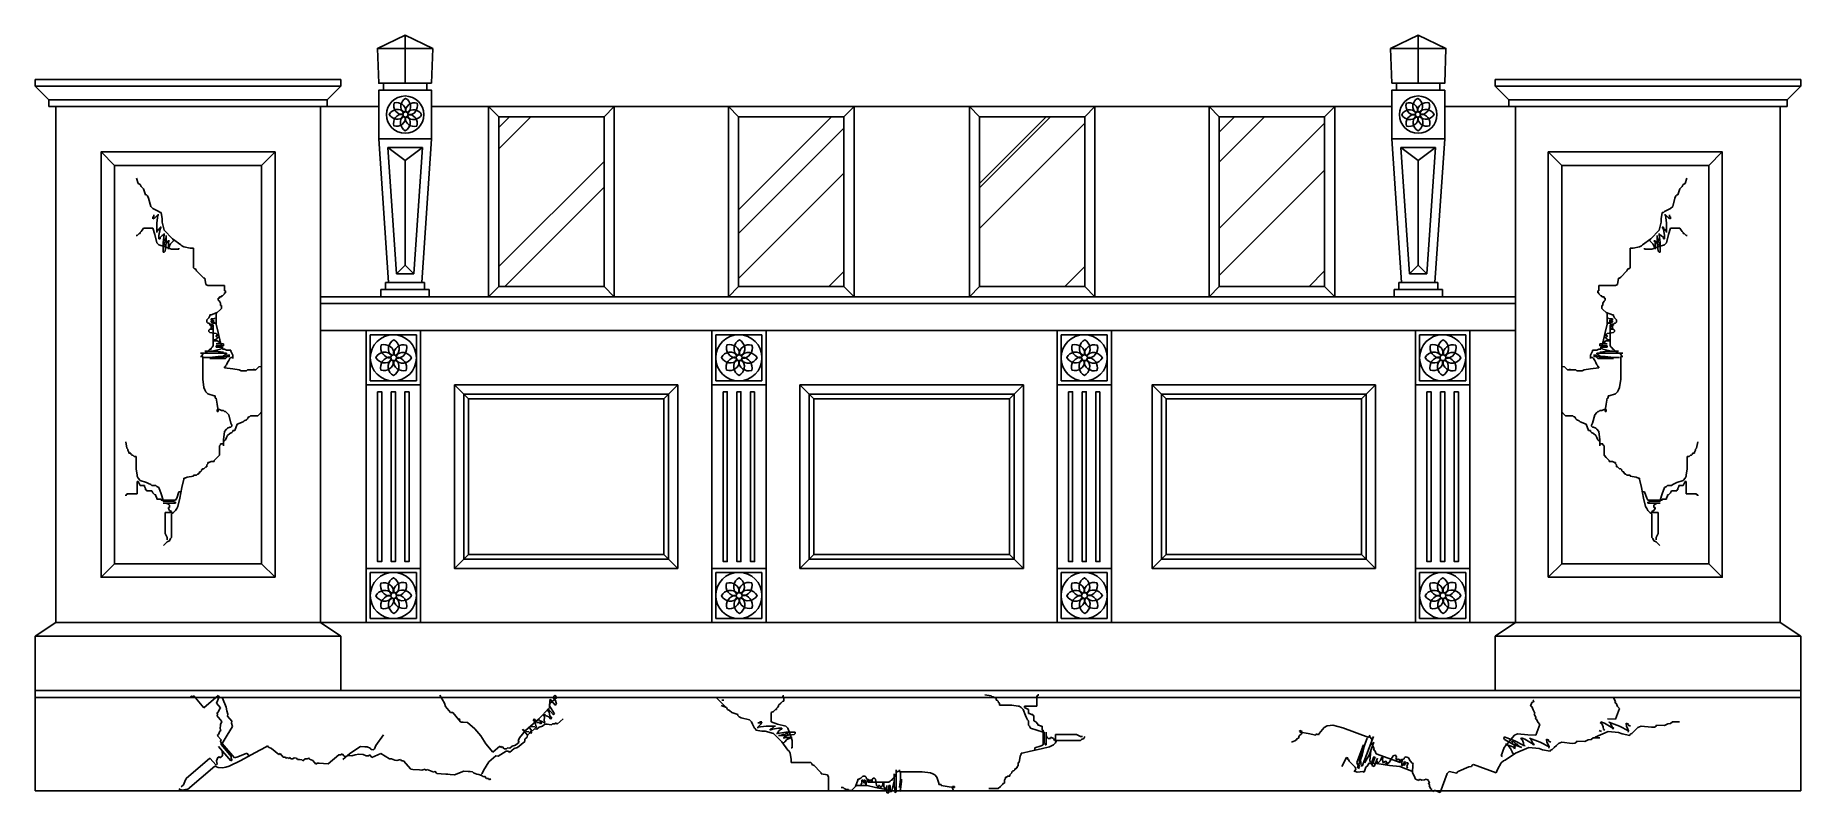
# Model space of a CAD drawing. Extents: x 376 to 4159, y 361 to 1983.
import ezdxf

# ---------------------------------------------------------------- set-up
doc = ezdxf.new("R2010")
doc.units = 0
doc.header["$MEASUREMENT"] = 0
doc.layers.get('0').update_dxf_attribs({"linetype": 'CONTINUOUS'})
for name, color, linetype in [('2', 2, 'CONTINUOUS'), ('3', 3, 'CONTINUOUS'), ('4', 4, 'CONTINUOUS'), ('7', 7, 'CONTINUOUS')]:
    doc.layers.add(name, color=color, linetype=linetype)
pattern_1 = [(45, (-31184.6, 2018.18), (275.2317, 733.951), [4865.455, -648.727, 1621.818, -324.364]), (45, (-30994.24, 2437.9), (-534.408, 75.6887), [973.09, -107.04, 1946.182, -243.273]), (45, (-31264.89, 2327.81), (1038.9996, 1346.3416), [2594.909, -454.109, 1297.455, -324.364])]

msp = doc.modelspace()

# ---------------------------------------------------------------- hatches: boundary and pattern name
at = {"layer": '3'}
h = msp.add_hatch(dxfattribs=at)
h.set_pattern_fill('AR-RROOF', color=256, scale=324.363636, angle=45, style=0)
h.set_pattern_definition([(45, (-26230.23, 1411.3), (275.2317, 733.951), [4865.455, -648.727, 1621.818, -324.364]), (45, (-26039.86, 1831.02), (-534.408, 75.689), [973.09, -107.04, 1946.182, -243.273]), (45, (-26310.5, 1720.93), (1038.9996, 1346.3416), [2594.909, -454.109, 1297.455, -324.364])])
h.paths.add_polyline_path([(1594.8, 1808.9), (1369.4, 1808.9), (1369.4, 1445.3), (1594.8, 1445.3)])
h = msp.add_hatch(dxfattribs=at)
h.set_pattern_fill('AR-RROOF', color=256, scale=324.363636, angle=45, style=0)
h.set_pattern_definition([(45, (-26150.23, 1411.3), (275.2317, 733.951), [4865.455, -648.727, 1621.818, -324.364]), (45, (-25959.86, 1831.02), (-534.408, 75.689), [973.09, -107.04, 1946.182, -243.273]), (45, (-26230.5, 1720.93), (1038.9996, 1346.3416), [2594.909, -454.109, 1297.455, -324.364])])
h.paths.add_polyline_path([(2108.5, 1808.9), (1883.1, 1808.9), (1883.1, 1445.3), (2108.5, 1445.3)])
h = msp.add_hatch(dxfattribs=at)
h.set_pattern_fill('AR-RROOF', color=256, scale=324.363636, angle=45, style=0)
h.set_pattern_definition(pattern_1)
h.paths.add_polyline_path([(2399.3, 1445.3), (2624.8, 1445.3), (2624.8, 1808.9), (2399.3, 1808.9)])
h = msp.add_hatch(dxfattribs=at)
h.set_pattern_fill('AR-RROOF', color=256, scale=324.363636, angle=45, style=0)
h.set_pattern_definition(pattern_1)
h.paths.add_polyline_path([(3138.4, 1808.9), (2913, 1808.9), (2913, 1445.3), (3138.4, 1445.3)])

# ---------------------------------------------------------------- linework, layer by layer
at = {"color": 3}
for p, q in [((596.7, 1666), (593, 1677.3)), ((601.2, 1663.7), (596.7, 1666)), ((3906.7, 1663.7), (3911.1, 1666)), ((3911.1, 1666), (3914.9, 1677.3)), ((603.4, 1659.3), (601.2, 1663.7)), ((607.9, 1654.8), (603.4, 1659.3)), ((612.3, 1641.4), (607.9, 1654.8)), ((614.6, 1641.4), (612.3, 1641.4)), ((616.8, 1639.2), (614.6, 1641.4)), ((619, 1634.7), (616.8, 1639.2)), ((623.5, 1616.9), (619, 1634.7)), ((3884.4, 1616.9), (3888.8, 1634.7)), ((3888.8, 1634.7), (3891, 1639.2)), ((3891, 1639.2), (3893.3, 1641.4)), ((3893.3, 1641.4), (3895.5, 1641.4)), ((3895.5, 1641.4), (3900, 1654.8)), ((3900, 1654.8), (3904.4, 1659.3)), ((3904.4, 1659.3), (3906.7, 1663.7)), ((627.9, 1612.4), (623.5, 1616.9)), ((632.4, 1610.2), (627.9, 1612.4)), ((627.9, 1594.6), (630.2, 1594.6)), ((627.9, 1590.1), (627.9, 1594.6)), ((632.4, 1592.3), (627.9, 1590.1)), ((630.2, 1594.6), (630.2, 1599)), ((636.9, 1608), (632.4, 1610.2)), ((636.9, 1596.8), (632.4, 1592.3)), ((641.3, 1605.7), (636.9, 1608)), ((639.1, 1599), (636.9, 1596.8)), ((636.9, 1581.2), (639.1, 1599)), ((641.3, 1599), (639.1, 1599)), ((639.1, 1599), (641.3, 1599)), ((643.5, 1603.5), (641.3, 1605.7)), ((645.8, 1603.5), (643.5, 1603.5)), ((648, 1590.1), (645.8, 1603.5)), ((648, 1583.4), (648, 1590.1)), ((3859.8, 1590.1), (3862.1, 1603.5)), ((3859.8, 1583.4), (3859.8, 1590.1)), ((3862.1, 1603.5), (3864.3, 1603.5)), ((3864.3, 1603.5), (3866.5, 1605.7)), ((3866.5, 1605.7), (3871, 1608)), ((3868.8, 1599), (3866.5, 1599)), ((3866.5, 1599), (3868.8, 1599)), ((3871, 1581.2), (3868.8, 1599)), ((3868.8, 1599), (3871, 1596.8)), ((3871, 1608), (3875.4, 1610.2)), ((3871, 1596.8), (3875.4, 1592.3)), ((3875.4, 1610.2), (3879.9, 1612.4)), ((3875.4, 1592.3), (3879.9, 1590.1)), ((3877.7, 1594.6), (3877.7, 1599)), ((3879.9, 1594.6), (3877.7, 1594.6)), ((3879.9, 1612.4), (3884.4, 1616.9)), ((3879.9, 1590.1), (3879.9, 1594.6)), ((594.5, 1554.4), (592.3, 1554.4)), ((596.7, 1556.7), (594.5, 1554.4)), ((599, 1558.9), (596.7, 1556.7)), ((601.2, 1558.9), (599, 1558.9)), ((603.4, 1563.3), (601.2, 1561.1)), ((601.2, 1561.1), (601.2, 1558.9)), ((605.6, 1565.6), (603.4, 1563.3)), ((607.9, 1570), (605.6, 1565.6)), ((627.9, 1570), (607.9, 1570)), ((632.4, 1556.7), (627.9, 1570)), ((636.9, 1538.8), (632.4, 1556.7)), ((636.9, 1561.1), (636.9, 1581.2)), ((641.3, 1567.8), (636.9, 1563.3)), ((636.9, 1563.3), (636.9, 1561.1)), ((643.5, 1570), (641.3, 1567.8)), ((641.3, 1554.4), (643.5, 1567.8)), ((641.3, 1547.7), (641.3, 1554.4)), ((643.5, 1572.3), (643.5, 1570)), ((645.8, 1572.3), (643.5, 1572.3)), ((643.5, 1567.8), (645.8, 1572.3)), ((648, 1554.4), (643.5, 1550)), ((652.5, 1565.6), (648, 1583.4)), ((652.5, 1556.7), (648, 1554.4)), ((650.2, 1538.8), (652.5, 1556.7)), ((670.3, 1547.7), (652.5, 1565.6)), ((652.5, 1558.9), (652.5, 1556.7)), ((652.5, 1556.7), (652.5, 1558.9)), ((656.9, 1554.4), (656.9, 1538.8)), ((656.9, 1550), (656.9, 1554.4)), ((3837.5, 1547.7), (3855.4, 1565.6)), ((3850.9, 1550), (3850.9, 1554.4)), ((3850.9, 1554.4), (3850.9, 1538.8)), ((3855.4, 1565.6), (3859.8, 1583.4)), ((3855.4, 1556.7), (3855.4, 1558.9)), ((3855.4, 1558.9), (3855.4, 1556.7)), ((3855.4, 1556.7), (3859.8, 1554.4)), ((3857.6, 1538.8), (3855.4, 1556.7)), ((3859.8, 1554.4), (3864.3, 1550)), ((3864.3, 1567.8), (3862.1, 1572.3)), ((3862.1, 1572.3), (3864.3, 1572.3)), ((3864.3, 1572.3), (3864.3, 1570)), ((3864.3, 1570), (3866.5, 1567.8)), ((3866.5, 1554.4), (3864.3, 1567.8)), ((3866.5, 1567.8), (3871, 1563.3)), ((3866.5, 1547.7), (3866.5, 1554.4)), ((3871, 1561.1), (3871, 1581.2)), ((3871, 1563.3), (3871, 1561.1)), ((3871, 1538.8), (3875.4, 1556.7)), ((3875.4, 1556.7), (3879.9, 1570)), ((3879.9, 1570), (3900, 1570)), ((3900, 1570), (3902.2, 1565.6)), ((3902.2, 1565.6), (3904.4, 1563.3)), ((3904.4, 1563.3), (3906.7, 1561.1)), ((3906.7, 1561.1), (3906.7, 1558.9)), ((3906.7, 1558.9), (3908.9, 1558.9)), ((3908.9, 1558.9), (3911.1, 1556.7)), ((3911.1, 1556.7), (3913.3, 1554.4)), ((3913.3, 1554.4), (3915.6, 1554.4)), ((641.3, 1534.3), (636.9, 1538.8)), ((643.5, 1547.7), (641.3, 1547.7)), ((654.7, 1529.9), (641.3, 1534.3)), ((643.5, 1550), (643.5, 1547.7)), ((650.2, 1518.7), (650.2, 1538.8)), ((652.5, 1518.7), (650.2, 1518.7)), ((652.5, 1538.8), (654.7, 1541)), ((652.5, 1534.3), (652.5, 1538.8)), ((654.7, 1534.3), (652.5, 1534.3)), ((654.7, 1521), (652.5, 1518.7)), ((654.7, 1545.5), (656.9, 1550)), ((654.7, 1541), (654.7, 1545.5)), ((656.9, 1538.8), (654.7, 1521)), ((656.9, 1536.6), (654.7, 1534.3)), ((668.1, 1525.4), (654.7, 1529.9)), ((659.1, 1541), (656.9, 1536.6)), ((661.4, 1543.3), (659.1, 1541)), ((663.6, 1543.3), (661.4, 1543.3)), ((661.4, 1541), (663.6, 1543.3)), ((661.4, 1525.4), (661.4, 1541)), ((663.6, 1532.1), (661.4, 1527.6)), ((661.4, 1527.6), (661.4, 1525.4)), ((665.8, 1536.6), (663.6, 1532.1)), ((670.3, 1541), (665.8, 1536.6)), ((683.7, 1525.4), (668.1, 1525.4)), ((688.1, 1534.3), (670.3, 1547.7)), ((672.5, 1543.3), (670.3, 1541)), ((672.5, 1545.5), (672.5, 1543.3)), ((683.7, 1527.6), (683.7, 1525.4)), ((690.4, 1532.1), (688.1, 1534.3)), ((694.8, 1529.9), (690.4, 1532.1)), ((708.2, 1527.6), (694.8, 1529.9)), ((714.9, 1527.6), (708.2, 1527.6)), ((714.9, 1485.3), (714.9, 1527.6)), ((3793, 1485.3), (3793, 1527.6)), ((3793, 1527.6), (3799.7, 1527.6)), ((3799.7, 1527.6), (3813, 1529.9)), ((3813, 1529.9), (3817.5, 1532.1)), ((3817.5, 1532.1), (3819.7, 1534.3)), ((3819.7, 1534.3), (3837.5, 1547.7)), ((3824.2, 1527.6), (3824.2, 1525.4)), ((3824.2, 1525.4), (3839.8, 1525.4)), ((3835.3, 1545.5), (3835.3, 1543.3)), ((3835.3, 1543.3), (3837.5, 1541)), ((3837.5, 1541), (3842, 1536.6)), ((3839.8, 1525.4), (3853.2, 1529.9)), ((3842, 1536.6), (3844.2, 1532.1)), ((3846.5, 1541), (3844.2, 1543.3)), ((3844.2, 1543.3), (3846.5, 1543.3)), ((3844.2, 1532.1), (3846.5, 1527.6)), ((3846.5, 1543.3), (3848.7, 1541)), ((3846.5, 1525.4), (3846.5, 1541)), ((3846.5, 1527.6), (3846.5, 1525.4)), ((3848.7, 1541), (3850.9, 1536.6)), ((3853.2, 1545.5), (3850.9, 1550)), ((3850.9, 1538.8), (3853.2, 1521)), ((3850.9, 1536.6), (3853.2, 1534.3)), ((3853.2, 1541), (3853.2, 1545.5)), ((3855.4, 1538.8), (3853.2, 1541)), ((3853.2, 1529.9), (3866.5, 1534.3)), ((3853.2, 1534.3), (3855.4, 1534.3)), ((3853.2, 1521), (3855.4, 1518.7)), ((3855.4, 1534.3), (3855.4, 1538.8)), ((3855.4, 1518.7), (3857.6, 1518.7)), ((3857.6, 1518.7), (3857.6, 1538.8)), ((3864.3, 1550), (3864.3, 1547.7)), ((3864.3, 1547.7), (3866.5, 1547.7)), ((3866.5, 1534.3), (3871, 1538.8)), ((717.1, 1483), (714.9, 1485.3)), ((719.3, 1483), (717.1, 1483)), ((721.6, 1478.6), (719.3, 1483)), ((734.9, 1465.2), (721.6, 1478.6)), ((3772.9, 1465.2), (3786.3, 1478.6)), ((3786.3, 1478.6), (3788.5, 1483)), ((3788.5, 1483), (3790.7, 1483)), ((3790.7, 1483), (3793, 1485.3)), ((737.2, 1463), (734.9, 1465.2)), ((739.4, 1463), (737.2, 1463)), ((741.6, 1449.6), (739.4, 1463)), ((746.1, 1447.3), (741.6, 1449.6)), ((781.7, 1447.3), (746.1, 1447.3)), ((781.7, 1436.2), (781.7, 1447.3)), ((3726.1, 1447.3), (3761.8, 1447.3)), ((3726.1, 1436.2), (3726.1, 1447.3)), ((3761.8, 1447.3), (3766.2, 1449.6)), ((3766.2, 1449.6), (3768.4, 1463)), ((3768.4, 1463), (3770.7, 1463)), ((3770.7, 1463), (3772.9, 1465.2)), ((768.4, 1420.6), (770.6, 1420.6)), ((768.4, 1416.1), (768.4, 1420.6)), ((770.6, 1413.9), (768.4, 1416.1)), ((770.6, 1422.8), (775.1, 1422.8)), ((770.6, 1420.6), (770.6, 1422.8)), ((772.8, 1409.4), (770.6, 1413.9)), ((772.8, 1404.9), (772.8, 1409.4)), ((775.1, 1404.9), (772.8, 1404.9)), ((775.1, 1425), (777.3, 1425)), ((775.1, 1422.8), (775.1, 1425)), ((775.1, 1398.3), (775.1, 1404.9)), ((777.3, 1425), (781.7, 1429.5)), ((784, 1436.2), (781.7, 1436.2)), ((781.7, 1431.7), (784, 1431.7)), ((781.7, 1429.5), (781.7, 1431.7)), ((784, 1431.7), (784, 1436.2)), ((3723.9, 1431.7), (3723.9, 1436.2)), ((3723.9, 1436.2), (3726.1, 1436.2)), ((3726.1, 1431.7), (3723.9, 1431.7)), ((3726.1, 1429.5), (3726.1, 1431.7)), ((3730.5, 1425), (3726.1, 1429.5)), ((3732.8, 1425), (3730.5, 1425)), ((3732.8, 1422.8), (3732.8, 1425)), ((3737.2, 1422.8), (3732.8, 1422.8)), ((3732.8, 1398.3), (3732.8, 1404.9)), ((3732.8, 1404.9), (3735, 1404.9)), ((3735, 1409.4), (3737.2, 1413.9)), ((3735, 1404.9), (3735, 1409.4)), ((3737.2, 1420.6), (3737.2, 1422.8)), ((3739.5, 1420.6), (3737.2, 1420.6)), ((3737.2, 1413.9), (3739.5, 1416.1)), ((3739.5, 1416.1), (3739.5, 1420.6)), ((743.9, 1373.7), (748.3, 1378.2)), ((743.9, 1369.2), (743.9, 1373.7)), ((746.1, 1367), (743.9, 1369.2)), ((748.3, 1367), (746.1, 1367)), ((748.3, 1378.2), (750.5, 1382.6)), ((752.8, 1362.6), (748.3, 1367)), ((750.5, 1384.9), (752.8, 1384.9)), ((750.5, 1382.6), (750.5, 1384.9)), ((750.5, 1364.8), (755, 1364.8)), ((750.5, 1362.6), (750.5, 1364.8)), ((757.2, 1362.6), (750.5, 1362.6)), ((752.8, 1384.9), (766.1, 1389.3)), ((752.8, 1375.9), (759.5, 1375.9)), ((752.8, 1373.7), (752.8, 1375.9)), ((757.2, 1371.5), (752.8, 1373.7)), ((752.8, 1371.5), (759.5, 1371.5)), ((752.8, 1369.2), (752.8, 1371.5)), ((759.5, 1369.2), (752.8, 1369.2)), ((757.2, 1362.6), (752.8, 1362.6)), ((755, 1364.8), (759.5, 1367)), ((759.5, 1371.5), (757.2, 1371.5)), ((757.2, 1317.9), (757.2, 1362.6)), ((757.2, 1360.3), (757.2, 1362.6)), ((759.5, 1375.9), (761.7, 1378.2)), ((761.7, 1367), (759.5, 1369.2)), ((759.5, 1367), (761.7, 1367)), ((763.9, 1387.1), (763.9, 1364.8)), ((763.9, 1364.8), (768.4, 1346.9)), ((766.1, 1389.3), (772.8, 1396)), ((772.8, 1396), (775.1, 1398.3)), ((3735, 1396), (3732.8, 1398.3)), ((3741.7, 1389.3), (3735, 1396)), ((3743.9, 1364.8), (3739.5, 1346.9)), ((3755.1, 1384.9), (3741.7, 1389.3)), ((3743.9, 1387.1), (3743.9, 1364.8)), ((3748.4, 1375.9), (3746.2, 1378.2)), ((3746.2, 1367), (3748.4, 1369.2)), ((3748.4, 1367), (3746.2, 1367)), ((3755.1, 1375.9), (3748.4, 1375.9)), ((3755.1, 1371.5), (3748.4, 1371.5)), ((3748.4, 1371.5), (3750.6, 1371.5)), ((3748.4, 1369.2), (3755.1, 1369.2)), ((3752.8, 1364.8), (3748.4, 1367)), ((3750.6, 1371.5), (3755.1, 1373.7)), ((3750.6, 1317.9), (3750.6, 1362.6)), ((3750.6, 1362.6), (3755.1, 1362.6)), ((3750.6, 1360.3), (3750.6, 1362.6)), ((3750.6, 1362.6), (3757.3, 1362.6)), ((3757.3, 1364.8), (3752.8, 1364.8)), ((3757.3, 1384.9), (3755.1, 1384.9)), ((3755.1, 1373.7), (3755.1, 1375.9)), ((3755.1, 1369.2), (3755.1, 1371.5)), ((3755.1, 1362.6), (3759.5, 1367)), ((3757.3, 1382.6), (3757.3, 1384.9)), ((3759.5, 1378.2), (3757.3, 1382.6)), ((3757.3, 1362.6), (3757.3, 1364.8)), ((3764, 1373.7), (3759.5, 1378.2)), ((3759.5, 1367), (3761.8, 1367)), ((3761.8, 1367), (3764, 1369.2)), ((3764, 1369.2), (3764, 1373.7)), ((748.3, 1351.4), (750.5, 1353.6)), ((748.3, 1349.2), (748.3, 1351.4)), ((750.5, 1346.9), (748.3, 1349.2)), ((750.5, 1353.6), (755, 1353.6)), ((763.9, 1344.7), (750.5, 1346.9)), ((752.8, 1360.3), (757.2, 1360.3)), ((752.8, 1355.9), (752.8, 1360.3)), ((755, 1355.9), (752.8, 1355.9)), ((755, 1353.6), (755, 1355.9)), ((759.5, 1331.3), (761.7, 1331.3)), ((759.5, 1329.1), (759.5, 1331.3)), ((766.1, 1329.1), (759.5, 1329.1)), ((761.7, 1331.3), (766.1, 1333.6)), ((766.1, 1342.5), (763.9, 1344.7)), ((763.9, 1340.2), (768.4, 1340.2)), ((763.9, 1338), (763.9, 1340.2)), ((766.1, 1335.8), (763.9, 1338)), ((768.4, 1342.5), (766.1, 1342.5)), ((768.4, 1335.8), (766.1, 1335.8)), ((766.1, 1333.6), (768.4, 1335.8)), ((770.6, 1326.9), (766.1, 1329.1)), ((766.1, 1322.4), (770.6, 1324.6)), ((768.4, 1346.9), (772.8, 1324.6)), ((768.4, 1340.2), (768.4, 1342.5)), ((772.8, 1326.9), (770.6, 1326.9)), ((770.6, 1324.6), (772.8, 1324.6)), ((772.8, 1324.6), (772.8, 1326.9)), ((772.8, 1324.6), (777.3, 1311.2)), ((3735, 1324.6), (3730.5, 1311.2)), ((3739.5, 1346.9), (3735, 1324.6)), ((3735, 1324.6), (3735, 1326.9)), ((3735, 1326.9), (3737.2, 1326.9)), ((3737.2, 1324.6), (3735, 1324.6)), ((3737.2, 1326.9), (3741.7, 1329.1)), ((3741.7, 1322.4), (3737.2, 1324.6)), ((3739.5, 1340.2), (3739.5, 1342.5)), ((3739.5, 1342.5), (3741.7, 1342.5)), ((3743.9, 1340.2), (3739.5, 1340.2)), ((3741.7, 1333.6), (3739.5, 1335.8)), ((3739.5, 1335.8), (3741.7, 1335.8)), ((3741.7, 1342.5), (3743.9, 1344.7)), ((3741.7, 1335.8), (3743.9, 1338)), ((3746.2, 1331.3), (3741.7, 1333.6)), ((3741.7, 1329.1), (3748.4, 1329.1)), ((3743.9, 1344.7), (3757.3, 1346.9)), ((3743.9, 1338), (3743.9, 1340.2)), ((3748.4, 1331.3), (3746.2, 1331.3)), ((3748.4, 1329.1), (3748.4, 1331.3)), ((3755.1, 1360.3), (3750.6, 1360.3)), ((3752.8, 1353.6), (3752.8, 1355.9)), ((3752.8, 1355.9), (3755.1, 1355.9)), ((3757.3, 1353.6), (3752.8, 1353.6)), ((3755.1, 1355.9), (3755.1, 1360.3)), ((3759.5, 1351.4), (3757.3, 1353.6)), ((3757.3, 1346.9), (3759.5, 1349.2)), ((3759.5, 1349.2), (3759.5, 1351.4)), ((730.5, 1302.3), (777.3, 1302.3)), ((786.2, 1302.3), (730.5, 1302.3)), ((730.5, 1295.6), (732.7, 1295.6)), ((734.9, 1295.6), (730.5, 1295.6)), ((732.7, 1295.6), (734.9, 1300.1)), ((734.9, 1300.1), (737.2, 1302.3)), ((734.9, 1246.5), (734.9, 1295.6)), ((737.2, 1302.3), (739.4, 1302.3)), ((737.2, 1293.4), (772.8, 1293.4)), ((750.5, 1293.4), (737.2, 1293.4)), ((739.4, 1306.8), (755, 1306.8)), ((763.9, 1306.8), (739.4, 1306.8)), ((739.4, 1302.3), (743.9, 1304.5)), ((743.9, 1304.5), (748.3, 1309)), ((748.3, 1309), (750.5, 1311.2)), ((750.5, 1311.2), (752.8, 1311.2)), ((768.4, 1295.6), (750.5, 1293.4)), ((750.5, 1291.2), (784, 1291.2)), ((755, 1291.2), (750.5, 1291.2)), ((752.8, 1313.5), (755, 1315.7)), ((752.8, 1311.2), (752.8, 1313.5)), ((755, 1315.7), (757.2, 1317.9)), ((755, 1306.8), (772.8, 1311.2)), ((772.8, 1293.4), (755, 1291.2)), ((763.9, 1322.4), (766.1, 1322.4)), ((779.5, 1322.4), (763.9, 1322.4)), ((763.9, 1317.9), (779.5, 1317.9)), ((763.9, 1315.7), (763.9, 1317.9)), ((777.3, 1315.7), (763.9, 1315.7)), ((777.3, 1304.5), (763.9, 1306.8)), ((792.9, 1295.6), (768.4, 1295.6)), ((772.8, 1311.2), (775.1, 1313.5)), ((772.8, 1293.4), (777.3, 1295.6)), ((777.3, 1293.4), (772.8, 1293.4)), ((775.1, 1313.5), (777.3, 1313.5)), ((777.3, 1313.5), (777.3, 1315.7)), ((777.3, 1311.2), (781.7, 1311.2)), ((779.5, 1304.5), (777.3, 1304.5)), ((777.3, 1302.3), (779.5, 1304.5)), ((777.3, 1295.6), (781.7, 1297.9)), ((781.7, 1295.6), (777.3, 1293.4)), ((779.5, 1317.9), (779.5, 1322.4)), ((781.7, 1311.2), (786.2, 1309)), ((781.7, 1297.9), (784, 1297.9)), ((786.2, 1295.6), (781.7, 1295.6)), ((784, 1300.1), (786.2, 1300.1)), ((784, 1297.9), (784, 1300.1)), ((784, 1291.2), (788.4, 1295.6)), ((786.2, 1309), (795.1, 1309)), ((786.2, 1300.1), (786.2, 1302.3)), ((788.4, 1297.9), (786.2, 1295.6)), ((792.9, 1297.9), (788.4, 1297.9)), ((788.4, 1295.6), (792.9, 1295.6)), ((790.7, 1286.7), (788.4, 1282.2)), ((792.9, 1291.2), (790.7, 1286.7)), ((795.1, 1293.4), (792.9, 1291.2)), ((795.1, 1309), (795.1, 1306.8)), ((795.1, 1306.8), (797.4, 1302.3)), ((799.6, 1293.4), (795.1, 1293.4)), ((797.4, 1302.3), (799.6, 1297.9)), ((799.6, 1297.9), (799.6, 1291.2)), ((799.6, 1291.2), (799.6, 1293.4)), ((3710.5, 1302.3), (3708.3, 1297.9)), ((3708.3, 1297.9), (3708.3, 1291.2)), ((3708.3, 1291.2), (3708.3, 1293.4)), ((3708.3, 1293.4), (3712.7, 1293.4)), ((3712.7, 1306.8), (3710.5, 1302.3)), ((3721.6, 1309), (3712.7, 1309)), ((3712.7, 1309), (3712.7, 1306.8)), ((3712.7, 1293.4), (3714.9, 1291.2)), ((3714.9, 1297.9), (3719.4, 1297.9)), ((3714.9, 1295.6), (3739.5, 1295.6)), ((3719.4, 1295.6), (3714.9, 1295.6)), ((3714.9, 1291.2), (3717.2, 1286.7)), ((3717.2, 1286.7), (3719.4, 1282.2)), ((3719.4, 1297.9), (3721.6, 1295.6)), ((3723.9, 1291.2), (3719.4, 1295.6)), ((3726.1, 1311.2), (3721.6, 1309)), ((3721.6, 1302.3), (3777.4, 1302.3)), ((3721.6, 1300.1), (3721.6, 1302.3)), ((3723.9, 1300.1), (3721.6, 1300.1)), ((3721.6, 1295.6), (3726.1, 1295.6)), ((3723.9, 1297.9), (3723.9, 1300.1)), ((3726.1, 1297.9), (3723.9, 1297.9)), ((3757.3, 1291.2), (3723.9, 1291.2)), ((3730.5, 1311.2), (3726.1, 1311.2)), ((3730.5, 1295.6), (3726.1, 1297.9)), ((3726.1, 1295.6), (3730.5, 1293.4)), ((3728.3, 1317.9), (3728.3, 1322.4)), ((3728.3, 1322.4), (3743.9, 1322.4)), ((3743.9, 1317.9), (3728.3, 1317.9)), ((3730.5, 1302.3), (3728.3, 1304.5)), ((3728.3, 1304.5), (3730.5, 1304.5)), ((3730.5, 1313.5), (3730.5, 1315.7)), ((3730.5, 1315.7), (3743.9, 1315.7)), ((3732.8, 1313.5), (3730.5, 1313.5)), ((3730.5, 1304.5), (3743.9, 1306.8)), ((3777.4, 1302.3), (3730.5, 1302.3)), ((3735, 1293.4), (3730.5, 1295.6)), ((3730.5, 1293.4), (3735, 1293.4)), ((3735, 1311.2), (3732.8, 1313.5)), ((3752.8, 1306.8), (3735, 1311.2)), ((3770.7, 1293.4), (3735, 1293.4)), ((3735, 1293.4), (3752.8, 1291.2)), ((3739.5, 1295.6), (3757.3, 1293.4)), ((3743.9, 1322.4), (3741.7, 1322.4)), ((3743.9, 1315.7), (3743.9, 1317.9)), ((3743.9, 1306.8), (3768.4, 1306.8)), ((3752.8, 1315.7), (3750.6, 1317.9)), ((3755.1, 1313.5), (3752.8, 1315.7)), ((3768.4, 1306.8), (3752.8, 1306.8)), ((3752.8, 1291.2), (3757.3, 1291.2)), ((3755.1, 1311.2), (3755.1, 1313.5)), ((3757.3, 1311.2), (3755.1, 1311.2)), ((3759.5, 1309), (3757.3, 1311.2)), ((3757.3, 1293.4), (3770.7, 1293.4)), ((3764, 1304.5), (3759.5, 1309)), ((3768.4, 1302.3), (3764, 1304.5)), ((3770.7, 1302.3), (3768.4, 1302.3)), ((3772.9, 1300.1), (3770.7, 1302.3)), ((3775.1, 1295.6), (3772.9, 1300.1)), ((3772.9, 1295.6), (3777.4, 1295.6)), ((3772.9, 1246.5), (3772.9, 1295.6)), ((3777.4, 1295.6), (3775.1, 1295.6)), ((781.7, 1273.3), (781.7, 1271.1)), ((784, 1273.3), (781.7, 1273.3)), ((781.7, 1271.1), (799.6, 1268.9)), ((786.2, 1277.8), (784, 1275.5)), ((784, 1275.5), (784, 1273.3)), ((788.4, 1282.2), (786.2, 1277.8)), ((799.6, 1268.9), (813, 1266.6)), ((813, 1266.6), (817.4, 1264.4)), ((817.4, 1264.4), (828.6, 1264.4)), ((828.6, 1264.4), (830.8, 1266.6)), ((830.8, 1266.6), (844.2, 1266.6)), ((844.2, 1268.9), (844.2, 1266.6)), ((844.2, 1266.6), (844.2, 1268.9)), ((844.2, 1266.6), (848.6, 1266.6)), ((848.6, 1266.6), (850.9, 1268.9)), ((850.9, 1268.9), (855.3, 1273.3)), ((855.3, 1273.3), (860.9, 1274.2)), ((3652.5, 1273.3), (3647, 1274.2)), ((3657, 1268.9), (3652.5, 1273.3)), ((3659.2, 1266.6), (3657, 1268.9)), ((3663.7, 1266.6), (3659.2, 1266.6)), ((3663.7, 1266.6), (3663.7, 1268.9)), ((3663.7, 1268.9), (3663.7, 1266.6)), ((3677, 1266.6), (3663.7, 1266.6)), ((3679.3, 1264.4), (3677, 1266.6)), ((3690.4, 1264.4), (3679.3, 1264.4)), ((3694.9, 1266.6), (3690.4, 1264.4)), ((3708.3, 1268.9), (3694.9, 1266.6)), ((3726.1, 1271.1), (3708.3, 1268.9)), ((3719.4, 1282.2), (3721.6, 1277.8)), ((3721.6, 1277.8), (3723.9, 1275.5)), ((3723.9, 1275.5), (3723.9, 1273.3)), ((3723.9, 1273.3), (3726.1, 1273.3)), ((3726.1, 1273.3), (3726.1, 1271.1)), ((737.2, 1228.7), (734.9, 1246.5)), ((739.4, 1224.2), (737.2, 1228.7)), ((741.6, 1219.8), (739.4, 1224.2)), ((746.1, 1215.3), (741.6, 1219.8)), ((759.5, 1210.8), (746.1, 1215.3)), ((761.7, 1210.8), (759.5, 1210.8)), ((761.7, 1206.4), (761.7, 1210.8)), ((3746.2, 1206.4), (3746.2, 1210.8)), ((3746.2, 1210.8), (3748.4, 1210.8)), ((3748.4, 1210.8), (3761.8, 1215.3)), ((3761.8, 1215.3), (3766.2, 1219.8)), ((3766.2, 1219.8), (3768.4, 1224.2)), ((3768.4, 1224.2), (3770.7, 1228.7)), ((3770.7, 1228.7), (3772.9, 1246.5)), ((763.9, 1206.4), (761.7, 1206.4)), ((766.1, 1193), (763.9, 1206.4)), ((768.4, 1179.6), (766.1, 1193)), ((766.1, 1181.8), (766.1, 1177.4)), ((770.6, 1181.8), (766.1, 1181.8)), ((766.1, 1177.4), (768.4, 1177.4)), ((768.4, 1177.4), (768.4, 1179.6)), ((775.1, 1179.6), (770.6, 1181.8)), ((779.5, 1179.6), (775.1, 1179.6)), ((781.7, 1177.4), (779.5, 1179.6)), ((784, 1177.4), (781.7, 1177.4)), ((786.2, 1175.2), (784, 1177.4)), ((790.7, 1170.7), (786.2, 1175.2)), ((855.3, 1170.7), (862, 1177.4)), ((3652.5, 1170.7), (3645.8, 1177.4)), ((3717.2, 1170.7), (3721.6, 1175.2)), ((3721.6, 1175.2), (3723.9, 1177.4)), ((3723.9, 1177.4), (3726.1, 1177.4)), ((3726.1, 1177.4), (3728.3, 1179.6)), ((3728.3, 1179.6), (3732.8, 1179.6)), ((3732.8, 1179.6), (3737.2, 1181.8)), ((3737.2, 1181.8), (3741.7, 1181.8)), ((3739.5, 1179.6), (3741.7, 1193)), ((3739.5, 1177.4), (3739.5, 1179.6)), ((3741.7, 1177.4), (3739.5, 1177.4)), ((3741.7, 1193), (3743.9, 1206.4)), ((3741.7, 1181.8), (3741.7, 1177.4)), ((3743.9, 1206.4), (3746.2, 1206.4)), ((779.5, 1117.1), (781.7, 1135)), ((781.7, 1135), (786.2, 1139.5)), ((786.2, 1139.5), (788.4, 1141.7)), ((788.4, 1141.7), (792.9, 1143.9)), ((795.1, 1152.8), (790.7, 1170.7)), ((792.9, 1143.9), (795.1, 1143.9)), ((797.4, 1148.4), (795.1, 1152.8)), ((795.1, 1143.9), (797.4, 1146.1)), ((797.4, 1146.1), (797.4, 1148.4)), ((797.4, 1132.8), (799.6, 1135)), ((799.6, 1137.2), (804, 1137.2)), ((799.6, 1135), (799.6, 1137.2)), ((804, 1137.2), (808.5, 1150.6)), ((808.5, 1150.6), (821.9, 1155.1)), ((821.9, 1155.1), (824.1, 1157.3)), ((824.1, 1157.3), (828.6, 1159.5)), ((828.6, 1159.5), (830.8, 1161.8)), ((830.8, 1161.8), (833, 1166.2)), ((833, 1166.2), (835.2, 1166.2)), ((835.2, 1166.2), (837.5, 1168.5)), ((837.5, 1168.5), (853.1, 1168.5)), ((853.1, 1168.5), (855.3, 1170.7)), ((3654.8, 1168.5), (3652.5, 1170.7)), ((3670.4, 1168.5), (3654.8, 1168.5)), ((3672.6, 1166.2), (3670.4, 1168.5)), ((3674.8, 1166.2), (3672.6, 1166.2)), ((3677, 1161.8), (3674.8, 1166.2)), ((3679.3, 1159.5), (3677, 1161.8)), ((3683.7, 1157.3), (3679.3, 1159.5)), ((3686, 1155.1), (3683.7, 1157.3)), ((3699.3, 1150.6), (3686, 1155.1)), ((3703.8, 1137.2), (3699.3, 1150.6)), ((3708.3, 1137.2), (3703.8, 1137.2)), ((3708.3, 1135), (3708.3, 1137.2)), ((3710.5, 1132.8), (3708.3, 1135)), ((3710.5, 1148.4), (3712.7, 1152.8)), ((3710.5, 1146.1), (3710.5, 1148.4)), ((3712.7, 1143.9), (3710.5, 1146.1)), ((3712.7, 1152.8), (3717.2, 1170.7)), ((3714.9, 1143.9), (3712.7, 1143.9)), ((3719.4, 1141.7), (3714.9, 1143.9)), ((3721.6, 1139.5), (3719.4, 1141.7)), ((3726.1, 1135), (3721.6, 1139.5)), ((3728.3, 1117.1), (3726.1, 1135)), ((572.2, 1099.3), (570, 1112.7)), ((574.4, 1097.1), (572.2, 1099.3)), ((574.4, 1094.8), (574.4, 1097.1)), ((770.6, 1103.8), (772.8, 1106)), ((770.6, 1083.7), (770.6, 1103.8)), ((772.8, 1106), (772.8, 1108.2)), ((772.8, 1108.2), (777.3, 1108.2)), ((777.3, 1108.2), (779.5, 1110.5)), ((779.5, 1103.8), (779.5, 1117.1)), ((779.5, 1112.7), (781.7, 1114.9)), ((779.5, 1110.5), (779.5, 1112.7)), ((781.7, 1114.9), (784, 1117.1)), ((784, 1117.1), (786.2, 1121.6)), ((786.2, 1121.6), (788.4, 1126.1)), ((788.4, 1126.1), (792.9, 1130.5)), ((792.9, 1130.5), (797.4, 1132.8)), ((3714.9, 1130.5), (3710.5, 1132.8)), ((3719.4, 1126.1), (3714.9, 1130.5)), ((3721.6, 1121.6), (3719.4, 1126.1)), ((3723.9, 1117.1), (3721.6, 1121.6)), ((3726.1, 1114.9), (3723.9, 1117.1)), ((3728.3, 1112.7), (3726.1, 1114.9)), ((3728.3, 1103.8), (3728.3, 1117.1)), ((3728.3, 1110.5), (3728.3, 1112.7)), ((3730.5, 1108.2), (3728.3, 1110.5)), ((3735, 1108.2), (3730.5, 1108.2)), ((3735, 1106), (3735, 1108.2)), ((3737.2, 1103.8), (3735, 1106)), ((3737.2, 1083.7), (3737.2, 1103.8)), ((3933.4, 1097.1), (3935.6, 1099.3)), ((3933.4, 1094.8), (3933.4, 1097.1)), ((3935.6, 1099.3), (3937.9, 1112.7)), ((576.7, 1090.4), (574.4, 1094.8)), ((576.7, 1088.1), (576.7, 1090.4)), ((581.1, 1088.1), (576.7, 1088.1)), ((581.1, 1085.9), (581.1, 1088.1)), ((583.4, 1083.7), (581.1, 1085.9)), ((585.6, 1083.7), (583.4, 1083.7)), ((587.8, 1081.5), (585.6, 1083.7)), ((592.3, 1081.5), (587.8, 1081.5)), ((592.3, 1054.7), (592.3, 1081.5)), ((739.4, 1056.9), (741.6, 1059.1)), ((741.6, 1059.1), (743.9, 1059.1)), ((743.9, 1063.6), (746.1, 1065.8)), ((743.9, 1059.1), (743.9, 1063.6)), ((746.1, 1068.1), (748.3, 1068.1)), ((746.1, 1065.8), (746.1, 1068.1)), ((748.3, 1068.1), (752.8, 1070.3)), ((752.8, 1070.3), (759.5, 1070.3)), ((759.5, 1072.5), (761.7, 1074.8)), ((759.5, 1070.3), (759.5, 1072.5)), ((761.7, 1074.8), (766.1, 1079.2)), ((766.1, 1079.2), (770.6, 1083.7)), ((3741.7, 1079.2), (3737.2, 1083.7)), ((3746.2, 1074.8), (3741.7, 1079.2)), ((3748.4, 1072.5), (3746.2, 1074.8)), ((3748.4, 1070.3), (3748.4, 1072.5)), ((3755.1, 1070.3), (3748.4, 1070.3)), ((3759.5, 1068.1), (3755.1, 1070.3)), ((3761.8, 1068.1), (3759.5, 1068.1)), ((3761.8, 1065.8), (3761.8, 1068.1)), ((3764, 1063.6), (3761.8, 1065.8)), ((3764, 1059.1), (3764, 1063.6)), ((3766.2, 1059.1), (3764, 1059.1)), ((3768.4, 1056.9), (3766.2, 1059.1)), ((3915.6, 1054.7), (3915.6, 1081.5)), ((3915.6, 1081.5), (3920, 1081.5)), ((3920, 1081.5), (3922.3, 1083.7)), ((3922.3, 1083.7), (3924.5, 1083.7)), ((3924.5, 1083.7), (3926.7, 1085.9)), ((3926.7, 1085.9), (3926.7, 1088.1)), ((3926.7, 1088.1), (3931.2, 1088.1)), ((3931.2, 1090.4), (3933.4, 1094.8)), ((3931.2, 1088.1), (3931.2, 1090.4)), ((594.5, 1041.3), (592.3, 1054.7)), ((594.5, 1039.1), (594.5, 1041.3)), ((596.7, 1034.6), (594.5, 1039.1)), ((594.5, 1027.9), (594.5, 1001.1)), ((596.7, 1027.9), (594.5, 1027.9)), ((601.2, 1030.1), (596.7, 1034.6)), ((601.2, 1019), (596.7, 1027.9)), ((614.6, 1025.7), (601.2, 1030.1)), ((619, 1023.4), (614.6, 1025.7)), ((623.5, 1021.2), (619, 1023.4)), ((625.7, 1019), (623.5, 1021.2)), ((690.4, 1014.5), (694.8, 1032.4)), ((694.8, 1034.6), (697, 1034.6)), ((694.8, 1032.4), (694.8, 1034.6)), ((697, 1034.6), (701.5, 1036.8)), ((701.5, 1036.8), (714.9, 1039.1)), ((714.9, 1041.3), (721.6, 1041.3)), ((714.9, 1039.1), (714.9, 1041.3)), ((721.6, 1041.3), (723.8, 1043.5)), ((723.8, 1043.5), (726, 1043.5)), ((726, 1045.8), (728.2, 1045.8)), ((726, 1043.5), (726, 1045.8)), ((728.2, 1048), (730.5, 1048)), ((728.2, 1045.8), (728.2, 1048)), ((730.5, 1048), (732.7, 1050.2)), ((732.7, 1052.4), (734.9, 1054.7)), ((732.7, 1050.2), (732.7, 1052.4)), ((734.9, 1054.7), (737.2, 1054.7)), ((737.2, 1054.7), (739.4, 1056.9)), ((3770.7, 1054.7), (3768.4, 1056.9)), ((3772.9, 1054.7), (3770.7, 1054.7)), ((3775.1, 1052.4), (3772.9, 1054.7)), ((3775.1, 1050.2), (3775.1, 1052.4)), ((3777.4, 1048), (3775.1, 1050.2)), ((3779.6, 1048), (3777.4, 1048)), ((3779.6, 1045.8), (3779.6, 1048)), ((3781.8, 1045.8), (3779.6, 1045.8)), ((3781.8, 1043.5), (3781.8, 1045.8)), ((3784, 1043.5), (3781.8, 1043.5)), ((3786.3, 1041.3), (3784, 1043.5)), ((3793, 1041.3), (3786.3, 1041.3)), ((3793, 1039.1), (3793, 1041.3)), ((3806.3, 1036.8), (3793, 1039.1)), ((3810.8, 1034.6), (3806.3, 1036.8)), ((3813, 1034.6), (3810.8, 1034.6)), ((3813, 1032.4), (3813, 1034.6)), ((3817.5, 1014.5), (3813, 1032.4)), ((3882.1, 1019), (3884.4, 1021.2)), ((3884.4, 1021.2), (3888.8, 1023.4)), ((3888.8, 1023.4), (3893.3, 1025.7)), ((3893.3, 1025.7), (3906.7, 1030.1)), ((3906.7, 1030.1), (3911.1, 1034.6)), ((3906.7, 1019), (3911.1, 1027.9)), ((3911.1, 1034.6), (3913.3, 1039.1)), ((3911.1, 1027.9), (3913.3, 1027.9)), ((3913.3, 1041.3), (3915.6, 1054.7)), ((3913.3, 1039.1), (3913.3, 1041.3)), ((3913.3, 1027.9), (3913.3, 1001.1)), ((570, 998.9), (570, 996.7)), ((572.2, 998.9), (570, 998.9)), ((594.5, 1001.1), (572.2, 1001.1)), ((572.2, 1001.1), (572.2, 998.9)), ((610.1, 1019), (601.2, 1019)), ((610.1, 1016.8), (610.1, 1019)), ((612.3, 1012.3), (610.1, 1016.8)), ((612.3, 1010.1), (612.3, 1012.3)), ((614.6, 1010.1), (612.3, 1010.1)), ((614.6, 1007.8), (614.6, 1010.1)), ((625.7, 1007.8), (614.6, 1007.8)), ((634.6, 1019), (625.7, 1019)), ((627.9, 1003.4), (625.7, 1007.8)), ((632.4, 998.9), (627.9, 1003.4)), ((634.6, 998.9), (632.4, 998.9)), ((636.9, 1016.8), (634.6, 1019)), ((634.6, 996.7), (634.6, 998.9)), ((636.9, 992.2), (634.6, 996.7)), ((641.3, 1014.5), (636.9, 1016.8)), ((636.9, 990), (636.9, 992.2)), ((645.8, 990), (636.9, 990)), ((645.8, 1001.1), (641.3, 1014.5)), ((650.2, 987.7), (645.8, 1001.1)), ((645.8, 987.7), (645.8, 990)), ((648, 987.7), (645.8, 987.7)), ((650.2, 985.5), (648, 987.7)), ((677, 987.7), (650.2, 987.7)), ((672.5, 985.5), (650.2, 985.5)), ((674.7, 983.3), (672.5, 985.5)), ((679.2, 992.2), (677, 987.7)), ((683.7, 1005.6), (679.2, 992.2)), ((681.4, 974.4), (685.9, 992.2)), ((688.1, 1005.6), (683.7, 1005.6)), ((685.9, 992.2), (690.4, 1014.5)), ((3821.9, 992.2), (3817.5, 1014.5)), ((3819.7, 1005.6), (3824.2, 1005.6)), ((3826.4, 974.4), (3821.9, 992.2)), ((3824.2, 1005.6), (3828.6, 992.2)), ((3828.6, 992.2), (3830.9, 987.7)), ((3830.9, 987.7), (3857.6, 987.7)), ((3833.1, 983.3), (3835.3, 985.5)), ((3835.3, 985.5), (3857.6, 985.5)), ((3857.6, 987.7), (3862.1, 1001.1)), ((3857.6, 985.5), (3859.8, 987.7)), ((3859.8, 987.7), (3862.1, 987.7)), ((3862.1, 1001.1), (3866.5, 1014.5)), ((3862.1, 987.7), (3862.1, 990)), ((3862.1, 990), (3871, 990)), ((3866.5, 1014.5), (3871, 1016.8)), ((3871, 1016.8), (3873.2, 1019)), ((3871, 992.2), (3873.2, 996.7)), ((3871, 990), (3871, 992.2)), ((3873.2, 1019), (3882.1, 1019)), ((3873.2, 996.7), (3873.2, 998.9)), ((3873.2, 998.9), (3875.4, 998.9)), ((3875.4, 998.9), (3879.9, 1003.4)), ((3879.9, 1003.4), (3882.1, 1007.8)), ((3882.1, 1007.8), (3893.3, 1007.8)), ((3893.3, 1007.8), (3893.3, 1010.1)), ((3893.3, 1010.1), (3895.5, 1010.1)), ((3895.5, 1012.3), (3897.7, 1016.8)), ((3895.5, 1010.1), (3895.5, 1012.3)), ((3897.7, 1016.8), (3897.7, 1019)), ((3897.7, 1019), (3906.7, 1019)), ((3913.3, 1001.1), (3935.6, 1001.1)), ((3935.6, 1001.1), (3935.6, 998.9)), ((3935.6, 998.9), (3937.9, 998.9)), ((3937.9, 998.9), (3937.9, 996.7)), ((650.2, 981.1), (677, 981.1)), ((656.9, 981.1), (650.2, 981.1)), ((654.7, 916.4), (654.7, 961)), ((654.7, 961), (668.1, 961)), ((661.4, 978.8), (656.9, 981.1)), ((663.6, 976.6), (661.4, 978.8)), ((661.4, 972.1), (663.6, 972.1)), ((661.4, 969.9), (661.4, 972.1)), ((663.6, 965.4), (661.4, 969.9)), ((663.6, 972.1), (663.6, 976.6)), ((668.1, 963.2), (663.6, 965.4)), ((668.1, 961), (668.1, 963.2)), ((668.1, 958.7), (672.5, 961)), ((668.1, 907.4), (668.1, 958.7)), ((672.5, 961), (677, 965.4)), ((677, 983.3), (674.7, 983.3)), ((677, 981.1), (677, 983.3)), ((677, 965.4), (679.2, 969.9)), ((679.2, 969.9), (681.4, 974.4)), ((3828.6, 969.9), (3826.4, 974.4)), ((3830.9, 965.4), (3828.6, 969.9)), ((3830.9, 981.1), (3830.9, 983.3)), ((3830.9, 983.3), (3833.1, 983.3)), ((3857.6, 981.1), (3830.9, 981.1)), ((3835.3, 961), (3830.9, 965.4)), ((3839.8, 958.7), (3835.3, 961)), ((3839.8, 963.2), (3844.2, 965.4)), ((3839.8, 961), (3839.8, 963.2)), ((3853.2, 961), (3839.8, 961)), ((3839.8, 907.4), (3839.8, 958.7)), ((3844.2, 976.6), (3846.5, 978.8)), ((3844.2, 972.1), (3844.2, 976.6)), ((3846.5, 972.1), (3844.2, 972.1)), ((3844.2, 965.4), (3846.5, 969.9)), ((3846.5, 978.8), (3850.9, 981.1)), ((3846.5, 969.9), (3846.5, 972.1)), ((3850.9, 981.1), (3857.6, 981.1)), ((3853.2, 916.4), (3853.2, 961)), ((656.9, 911.9), (654.7, 916.4)), ((659.1, 907.4), (656.9, 911.9)), ((3848.7, 907.4), (3850.9, 911.9)), ((3850.9, 911.9), (3853.2, 916.4)), ((651.3, 890.7), (659.1, 898.5)), ((659.1, 903), (659.1, 907.4)), ((659.1, 898.5), (663.6, 900.7)), ((663.6, 900.7), (665.8, 905.2)), ((665.8, 905.2), (668.1, 907.4)), ((3842, 905.2), (3839.8, 907.4)), ((3844.2, 900.7), (3842, 905.2)), ((3848.7, 898.5), (3844.2, 900.7)), ((3848.7, 903), (3848.7, 907.4)), ((3856.5, 890.7), (3848.7, 898.5)), ((711.2, 568.7), (708.7, 566.5)), ((713.4, 566.1), (711.2, 568.7)), ((715.9, 568.3), (713.4, 566.1)), ((737.7, 542.9), (715.9, 568.3)), ((768.2, 569), (737.7, 542.9)), ((770.3, 566.5), (768.2, 569)), ((1242.8, 570.3), (1253.3, 552.9)), ((1486.6, 563.3), (1487, 568)), ((1487, 568), (1489.5, 570.2)), ((1489.5, 570.2), (1493.9, 565.1)), ((1977.7, 568.4), (1980, 568.4)), ((1977.7, 566.2), (1977.7, 568.4)), ((2423.9, 568.4), (2410.5, 570.6)), ((2426.2, 566.2), (2423.9, 568.4)), ((2522.1, 546.1), (2522.1, 568.4)), ((2522.1, 568.4), (2524.3, 568.4)), ((2524.3, 570.6), (2526.5, 570.6)), ((2524.3, 568.4), (2524.3, 570.6)), ((764.5, 552.7), (770.3, 566.5)), ((773.2, 542.5), (764.5, 552.7)), ((765.2, 531.3), (767.8, 533.5)), ((767.4, 528.7), (765.2, 531.3)), ((767.8, 533.5), (770.7, 540.3)), ((770.7, 540.3), (773.2, 542.5)), ((777.2, 563.6), (777.4, 565.3)), ((785.2, 544), (777.2, 563.6)), ((787, 536.7), (785.2, 544)), ((788.8, 529.5), (787, 536.7)), ((1253.3, 552.9), (1255.1, 545.6)), ((1255.1, 545.6), (1266, 532.9)), ((1266, 532.9), (1270.7, 532.6)), ((1270.7, 532.6), (1283.7, 517.3)), ((1454.6, 518.3), (1477.9, 542.6)), ((1472.8, 538.3), (1475.3, 540.5)), ((1477.1, 533.2), (1472.8, 538.3)), ((1475.3, 540.5), (1486.2, 527.8)), ((1478.9, 526), (1477.1, 533.2)), ((1477.9, 542.6), (1478.2, 547.4)), ((1478.2, 547.4), (1479, 556.8)), ((1478.2, 547.4), (1478.6, 552.1)), ((1488.8, 529.9), (1478.2, 547.4)), ((1478.6, 552.1), (1494, 565.3)), ((1479, 556.8), (1479.4, 561.5)), ((1479.4, 561.5), (1490.2, 548.8)), ((1486.2, 527.8), (1488.8, 529.9)), ((1491, 558.2), (1486.6, 563.3)), ((1490.2, 548.8), (1492.8, 551)), ((1492.8, 551), (1491, 558.2)), ((1493.9, 565.1), (1498.6, 564.8)), ((1854, 545.9), (1836.2, 563.8)), ((1857.2, 543.9), (1845.9, 547.7)), ((1851.8, 559.3), (1847.3, 559.3)), ((1859.5, 539.4), (1857.2, 543.9)), ((1863.9, 537.2), (1859.5, 539.4)), ((1868.4, 532.7), (1863.9, 537.2)), ((1881.8, 528.3), (1868.4, 532.7)), ((1953.2, 532.7), (1957.6, 535)), ((1953.2, 512.7), (1953.2, 532.7)), ((1957.6, 535), (1959.9, 537.2)), ((1959.9, 537.2), (1962.1, 539.4)), ((1962.1, 539.4), (1964.3, 539.4)), ((1964.3, 541.7), (1966.6, 543.9)), ((1964.3, 539.4), (1964.3, 541.7)), ((1966.6, 543.9), (1968.8, 546.1)), ((1968.8, 548.3), (1973.3, 552.8)), ((1968.8, 546.1), (1968.8, 548.3)), ((1973.3, 552.8), (1977.7, 557.3)), ((1980, 564), (1977.7, 566.2)), ((1977.7, 557.3), (1980, 557.3)), ((1980, 557.3), (1980, 564)), ((2428.4, 566.2), (2426.2, 566.2)), ((2432.8, 564), (2428.4, 566.2)), ((2435.1, 564), (2432.8, 564)), ((2435.1, 559.5), (2435.1, 564)), ((2437.3, 559.5), (2435.1, 559.5)), ((2439.5, 557.3), (2437.3, 559.5)), ((2439.5, 555), (2439.5, 557.3)), ((2441.8, 552.8), (2439.5, 555)), ((2441.8, 548.3), (2441.8, 552.8)), ((2468.5, 548.3), (2441.8, 548.3)), ((2481.9, 546.1), (2468.5, 548.3)), ((2484.2, 546.1), (2481.9, 546.1)), ((2488.6, 543.9), (2484.2, 546.1)), ((2493.1, 539.4), (2488.6, 543.9)), ((2497.5, 526.1), (2493.1, 539.4)), ((2495.3, 546.1), (2522.1, 546.1)), ((2495.3, 543.9), (2495.3, 546.1)), ((2504.2, 539.4), (2495.3, 543.9)), ((2504.2, 530.5), (2504.2, 539.4)), ((2506.5, 530.5), (2504.2, 530.5)), ((2510.9, 528.3), (2506.5, 530.5)), ((3579.9, 546.4), (3582.8, 554)), ((3582.4, 545.4), (3579.9, 546.4)), ((3585.6, 538.4), (3582.4, 545.4)), ((3582.8, 554), (3586.2, 555.6)), ((3587.2, 558.1), (3584.7, 559)), ((3588.8, 531.5), (3585.6, 538.4)), ((3586.2, 555.6), (3587.2, 558.1)), ((3587.8, 528.9), (3588.8, 531.5)), ((3759.9, 559.7), (3758.3, 563.2)), ((3761.5, 556.2), (3759.9, 559.7)), ((3760.5, 553.7), (3761.5, 556.2)), ((3763, 552.7), (3760.5, 553.7)), ((3761.8, 518.5), (3770.3, 541.3)), ((3764.6, 549.2), (3763, 552.7)), ((3766.2, 545.8), (3764.6, 549.2)), ((3770.3, 541.3), (3766.2, 545.8)), ((764.9, 526.6), (767.4, 528.7)), ((775.7, 513.9), (764.9, 526.6)), ((768.8, 485.9), (771.7, 492.8)), ((771.7, 492.8), (774.3, 495)), ((772.1, 497.5), (772.8, 507)), ((774.3, 495), (772.1, 497.5)), ((772.8, 507), (775.7, 513.9)), ((787.7, 484.5), (798.6, 502.6)), ((788.4, 524.7), (788.8, 529.5)), ((797.1, 514.6), (788.4, 524.7)), ((796.8, 509.9), (797.1, 514.6)), ((798.6, 502.6), (796.8, 509.9)), ((1283.7, 517.3), (1286.3, 519.5)), ((1286.3, 519.5), (1283.7, 517.3)), ((1283.7, 517.3), (1288.1, 512.2)), ((1288.1, 512.2), (1292.8, 511.9)), ((1292.8, 511.9), (1302.2, 511.1)), ((1302.2, 511.1), (1317.8, 498.1)), ((1317.8, 498.1), (1330.9, 482.8)), ((1413.6, 478.8), (1426.7, 494.4)), ((1430.6, 484.6), (1419.8, 497.3)), ((1419.8, 497.3), (1421.9, 494.8)), ((1421.9, 494.8), (1426.7, 494.4)), ((1426.7, 494.4), (1454.6, 518.3)), ((1426.7, 494.4), (1428.8, 491.9)), ((1428.8, 491.9), (1433.6, 491.5)), ((1430.6, 484.6), (1445.9, 497.7)), ((1434.3, 500.9), (1436.8, 503.1)), ((1438.6, 495.9), (1434.3, 500.9)), ((1436.8, 503.1), (1441.5, 502.7)), ((1438.3, 491.1), (1438.6, 495.9)), ((1441.5, 502.7), (1446.3, 502.4)), ((1442.7, 516.9), (1445.2, 519.1)), ((1447, 511.8), (1442.7, 516.9)), ((1445.2, 519.1), (1451.7, 511.5)), ((1445.9, 497.7), (1450.6, 497.3)), ((1446.3, 502.4), (1448.4, 499.8)), ((1448.8, 504.6), (1447, 511.8)), ((1448.4, 499.8), (1451, 502)), ((1451, 502), (1448.8, 504.6)), ((1450.6, 497.3), (1455.7, 501.7)), ((1451.7, 511.5), (1456.4, 511.1)), ((1461.2, 510.7), (1454.6, 518.3)), ((1454.6, 518.3), (1456.8, 515.8)), ((1455.7, 501.7), (1463, 503.5)), ((1456.4, 511.1), (1458.6, 508.5)), ((1456.8, 515.8), (1463.7, 512.9)), ((1458.6, 508.5), (1461.2, 510.7)), ((1463, 503.5), (1468, 507.8)), ((1463.7, 512.9), (1465.9, 510.4)), ((1464.8, 527.1), (1467.3, 529.2)), ((1467, 524.5), (1464.8, 527.1)), ((1465.9, 510.4), (1468.4, 512.5)), ((1466.2, 515.1), (1467, 524.5)), ((1468.4, 512.5), (1466.2, 515.1)), ((1467.3, 529.2), (1469.5, 526.7)), ((1468, 507.8), (1472.8, 507.5)), ((1469.5, 526.7), (1476.4, 523.8)), ((1472.8, 507.5), (1477.5, 507.1)), ((1476.4, 523.8), (1480.8, 518.7)), ((1477.5, 507.1), (1482.2, 506.7)), ((1483.3, 520.9), (1478.9, 526)), ((1480.8, 518.7), (1483.3, 520.9)), ((1482.2, 506.7), (1484.7, 508.9)), ((1484.7, 508.9), (1489.5, 508.5)), ((1489.5, 508.5), (1492, 510.7)), ((1492, 510.7), (1494.2, 508.2)), ((1494.2, 508.2), (1506.9, 519.1)), ((1881.8, 526.1), (1881.8, 528.3)), ((1884, 523.8), (1881.8, 526.1)), ((1888.5, 521.6), (1884, 523.8)), ((1906.3, 517.1), (1888.5, 521.6)), ((1910.8, 512.7), (1906.3, 517.1)), ((1913, 508.2), (1910.8, 512.7)), ((1915.3, 503.8), (1913, 508.2)), ((1917.5, 499.3), (1915.3, 503.8)), ((1919.7, 497.1), (1917.5, 499.3)), ((1919.7, 494.8), (1919.7, 497.1)), ((1933.1, 492.6), (1919.7, 494.8)), ((1928.6, 510.5), (1924.2, 510.5)), ((1924.2, 501.5), (1926.4, 503.8)), ((1942, 503.8), (1924.2, 501.5)), ((1924.2, 499.3), (1924.2, 501.5)), ((1924.2, 501.5), (1924.2, 499.3)), ((1926.4, 503.8), (1930.9, 508.2)), ((1928.6, 512.7), (1928.6, 510.5)), ((1933.1, 512.7), (1928.6, 512.7)), ((1930.9, 508.2), (1933.1, 512.7)), ((1939.8, 492.6), (1933.1, 492.6)), ((1957.6, 488.2), (1939.8, 492.6)), ((1962.1, 503.8), (1942, 503.8)), ((1950.9, 497.1), (1953.2, 497.1)), ((1950.9, 494.8), (1950.9, 497.1)), ((1955.4, 497.1), (1950.9, 494.8)), ((1966.6, 508.2), (1953.2, 512.7)), ((1953.2, 497.1), (1955.4, 499.3)), ((1955.4, 499.3), (1959.9, 503.8)), ((1968.8, 499.3), (1955.4, 497.1)), ((1959.9, 503.8), (1962.1, 503.8)), ((1984.4, 503.8), (1966.6, 508.2)), ((1966.6, 488.2), (1968.8, 492.6)), ((1975.5, 499.3), (1968.8, 499.3)), ((1968.8, 492.6), (1973.3, 497.1)), ((1973.3, 497.1), (1975.5, 497.1)), ((1975.5, 497.1), (1975.5, 499.3)), ((1988.9, 499.3), (1984.4, 503.8)), ((1993.3, 485.9), (1988.9, 499.3)), ((2499.8, 521.6), (2497.5, 526.1)), ((2502, 517.1), (2499.8, 521.6)), ((2504.2, 514.9), (2502, 517.1)), ((2504.2, 506), (2504.2, 514.9)), ((2506.5, 503.8), (2504.2, 506)), ((2508.7, 499.3), (2506.5, 503.8)), ((2522.1, 494.8), (2508.7, 499.3)), ((2513.2, 528.3), (2510.9, 528.3)), ((2513.2, 526.1), (2513.2, 528.3)), ((2515.4, 526.1), (2513.2, 526.1)), ((2515.4, 514.9), (2515.4, 526.1)), ((2519.9, 512.7), (2515.4, 514.9)), ((2524.3, 508.2), (2519.9, 512.7)), ((2535.5, 490.4), (2522.1, 494.8)), ((2524.3, 506), (2524.3, 508.2)), ((2526.5, 506), (2524.3, 506)), ((2531, 503.8), (2526.5, 506)), ((2533.2, 503.8), (2531, 503.8)), ((2533.2, 494.8), (2533.2, 503.8)), ((2535.5, 494.8), (2533.2, 494.8)), ((2535.5, 492.6), (2535.5, 494.8)), ((2537.7, 490.4), (2535.5, 492.6)), ((3085.7, 494.3), (3084.7, 491.8)), ((3084.7, 491.8), (3087.3, 490.8)), ((3090.8, 492.4), (3085.7, 494.3)), ((3088.9, 487.3), (3090.8, 492.4)), ((3126.6, 487.7), (3137.4, 501)), ((3137.4, 501), (3144.4, 504.1)), ((3144.4, 504.1), (3150.4, 504.8)), ((3150.4, 504.8), (3156.4, 505.4)), ((3156.4, 505.4), (3177.7, 500.3)), ((3177.7, 500.3), (3233.5, 479.4)), ((3589.4, 525.4), (3587.8, 528.9)), ((3591, 521.9), (3589.4, 525.4)), ((3590.1, 519.4), (3591, 521.9)), ((3592.6, 518.5), (3590.1, 519.4)), ((3591.4, 484.2), (3599.9, 507)), ((3594.2, 515), (3592.6, 518.5)), ((3595.8, 511.5), (3594.2, 515)), ((3599.9, 507), (3595.8, 511.5)), ((3718.4, 479.8), (3746.3, 492.5)), ((3726.6, 494.1), (3731.7, 492.2)), ((3729.8, 510.2), (3730.7, 512.8)), ((3732.3, 509.3), (3729.8, 510.2)), ((3730.7, 512.8), (3738.3, 509.9)), ((3735.5, 502.3), (3732.3, 509.3)), ((3736.1, 496.3), (3735.5, 502.3)), ((3736.1, 496.3), (3738.7, 495.3)), ((3738.7, 495.3), (3736.1, 496.3)), ((3738.3, 509.9), (3752.6, 501.7)), ((3744.7, 519.1), (3761.8, 518.5)), ((3746.3, 492.5), (3768.5, 490)), ((3750.4, 511.2), (3747.8, 512.1)), ((3747.8, 512.1), (3770.7, 503.6)), ((3753.6, 504.2), (3750.4, 511.2)), ((3752.6, 501.7), (3756.7, 497.2)), ((3755.1, 500.7), (3753.6, 504.2)), ((3757.7, 499.8), (3755.1, 500.7)), ((3756.7, 497.2), (3757.7, 499.8)), ((3770.7, 503.6), (3790, 493.4)), ((3785.3, 503.9), (3784.6, 509.9)), ((3784.6, 509.9), (3789.7, 508)), ((3788.5, 496.9), (3785.3, 503.9)), ((3790, 493.4), (3788.5, 496.9)), ((3789.7, 508), (3788.8, 505.5)), ((3788.8, 505.5), (3793.8, 503.6)), ((3790, 493.4), (3789.1, 490.9)), ((3789.1, 490.9), (3790, 493.4)), ((3796.7, 488.1), (3801.1, 492.2)), ((3801.1, 492.2), (3805.6, 496.3)), ((3805.6, 496.3), (3810, 500.4)), ((3810, 500.4), (3817, 503.6)), ((3817, 503.6), (3839.2, 501.1)), ((3839.2, 501.1), (3845.2, 501.7)), ((3845.2, 501.7), (3848.7, 503.3)), ((3848.7, 503.3), (3849.7, 505.8)), ((3849.7, 505.8), (3866.8, 505.2)), ((3866.8, 505.2), (3873.8, 508.4)), ((3873.8, 508.4), (3879.8, 509)), ((3879.8, 509), (3884.2, 513.1)), ((3884.2, 513.1), (3898.8, 512.6)), ((766.3, 483.8), (768.8, 485.9)), ((775, 473.6), (766.3, 483.8)), ((775.7, 452.2), (769.1, 459.8)), ((769.1, 459.8), (795.2, 429.3)), ((772.4, 471.4), (775, 473.6)), ((774.6, 468.9), (772.4, 471.4)), ((774.2, 464.2), (774.6, 468.9)), ((796, 438.8), (774.2, 464.2)), ((776.8, 466.3), (787.7, 484.5)), ((802.9, 435.8), (776.8, 466.3)), ((846.4, 446.7), (871.1, 459)), ((871.1, 459), (873.6, 461.2)), ((873.6, 461.2), (875.8, 458.7)), ((875.8, 458.7), (882.7, 455.8)), ((882.7, 455.8), (898.3, 442.7)), ((1050.3, 445.2), (1072.8, 460.1)), ((1072.8, 460.1), (1082.3, 459.3)), ((1082.3, 459.3), (1087, 459)), ((1087, 459), (1093.9, 456.1)), ((1093.9, 456.1), (1096.1, 453.5)), ((1100.8, 453.2), (1103.3, 455.3)), ((1103.3, 455.3), (1106.2, 462.2)), ((1106.2, 462.2), (1122.2, 484.7)), ((1330.9, 482.8), (1341.4, 465.4)), ((1341.4, 465.4), (1356.6, 447.6)), ((1356.6, 447.6), (1371.8, 460.7)), ((1371.8, 460.7), (1374, 458.1)), ((1374, 458.1), (1376.6, 460.3)), ((1376.6, 460.3), (1380.9, 455.2)), ((1380.9, 455.2), (1385.6, 454.9)), ((1385.6, 454.9), (1388.2, 457.1)), ((1388.2, 457.1), (1392.9, 456.7)), ((1392.1, 447.3), (1402.3, 456)), ((1392.9, 456.7), (1398, 461)), ((1398, 461), (1405.2, 462.9)), ((1402.3, 456), (1409.6, 457.8)), ((1405.2, 462.9), (1412.8, 469.4)), ((1409.6, 457.8), (1424.8, 470.8)), ((1410.7, 471.9), (1413.6, 478.8)), ((1412.8, 469.4), (1410.7, 471.9)), ((1424.8, 470.8), (1425.2, 475.5)), ((1425.2, 475.5), (1430.3, 479.9)), ((1430.3, 479.9), (1430.6, 484.6)), ((1433.6, 491.5), (1435.7, 489)), ((1435.7, 489), (1440.4, 488.6)), ((1440.4, 488.6), (1438.3, 491.1)), ((1975.5, 470.3), (1957.6, 488.2)), ((1964.3, 488.2), (1966.6, 488.2)), ((1966.6, 488.2), (1964.3, 488.2)), ((1984.4, 490.4), (1966.6, 488.2)), ((1968.8, 483.7), (1984.4, 483.7)), ((1973.3, 483.7), (1968.8, 483.7)), ((1977.7, 485.9), (1973.3, 483.7)), ((1988.9, 452.5), (1975.5, 470.3)), ((1982.2, 485.9), (1977.7, 485.9)), ((1977.7, 468.1), (1980, 468.1)), ((1980, 479.2), (1982.2, 481.5)), ((1980, 477), (1980, 479.2)), ((1982.2, 479.2), (1980, 477)), ((1980, 468.1), (1982.2, 470.3)), ((1984.4, 488.2), (1982.2, 485.9)), ((1982.2, 481.5), (1986.6, 483.7)), ((1997.8, 479.2), (1982.2, 479.2)), ((1982.2, 470.3), (1986.6, 474.8)), ((2004.5, 490.4), (1984.4, 490.4)), ((1988.9, 488.2), (1984.4, 488.2)), ((1984.4, 483.7), (2002.3, 485.9)), ((1986.6, 483.7), (1988.9, 485.9)), ((1986.6, 474.8), (1991.1, 477)), ((1988.9, 485.9), (1988.9, 488.2)), ((1991.1, 477), (1995.6, 479.2)), ((1997.8, 472.6), (1993.3, 485.9)), ((1995.6, 479.2), (1997.8, 479.2)), ((1995.6, 457), (1997.8, 457)), ((1997.8, 457), (1997.8, 472.6)), ((2002.3, 485.9), (2004.5, 488.2)), ((2004.5, 488.2), (2004.5, 490.4)), ((2531, 454.7), (2508.7, 450.3)), ((2517.6, 457), (2531, 461.4)), ((2517.6, 452.5), (2517.6, 457)), ((2531, 461.4), (2535.5, 463.6)), ((2548.9, 459.2), (2531, 454.7)), ((2535.5, 463.6), (2535.5, 490.4)), ((2537.7, 468.1), (2537.7, 490.4)), ((2539.9, 465.9), (2537.7, 468.1)), ((2539.9, 463.6), (2539.9, 465.9)), ((2542.2, 463.6), (2539.9, 463.6)), ((2542.2, 490.4), (2542.2, 463.6)), ((2542.2, 483.7), (2542.2, 490.4)), ((2544.4, 479.2), (2542.2, 483.7)), ((2546.6, 477), (2544.4, 479.2)), ((2551.1, 477), (2546.6, 477)), ((2553.3, 461.4), (2548.9, 459.2)), ((2551.1, 479.2), (2551.1, 477)), ((2553.3, 479.2), (2551.1, 479.2)), ((2557.8, 477), (2553.3, 479.2)), ((2557.8, 463.6), (2553.3, 461.4)), ((2560, 472.6), (2557.8, 477)), ((2562.2, 468.1), (2557.8, 463.6)), ((2562.2, 472.6), (2560, 472.6)), ((2606.9, 485.9), (2562.2, 485.9)), ((2562.2, 485.9), (2562.2, 472.6)), ((2564.5, 472.6), (2562.2, 468.1)), ((2615.8, 472.6), (2564.5, 472.6)), ((2611.3, 483.7), (2606.9, 485.9)), ((2615.8, 481.5), (2611.3, 483.7)), ((2620.2, 481.5), (2615.8, 481.5)), ((2618, 474.8), (2615.8, 472.6)), ((2622.5, 477), (2618, 474.8)), ((2624.7, 481.5), (2622.5, 477)), ((3067.6, 469.3), (3074.6, 472.4)), ((3074.6, 472.4), (3078.1, 474)), ((3078.1, 474), (3079, 476.6)), ((3079, 476.6), (3082.5, 478.1)), ((3082.5, 478.1), (3084.4, 483.2)), ((3084.4, 483.2), (3088.9, 487.3)), ((3087.3, 490.8), (3103.5, 487.7)), ((3103.5, 487.7), (3119.6, 484.5)), ((3119.6, 484.5), (3120.6, 487)), ((3120.6, 487), (3125.7, 485.1)), ((3125.7, 485.1), (3126.6, 487.7)), ((3221.8, 463.6), (3207.6, 425.5)), ((3230, 477.8), (3214.8, 437.3)), ((3214.8, 437.3), (3219.9, 458.5)), ((3219.3, 418.2), (3243.1, 481.6)), ((3219.3, 441.4), (3224.3, 462.6)), ((3219.9, 458.5), (3221.8, 463.6)), ((3243.1, 481.6), (3223.1, 428.4)), ((3224.3, 462.6), (3230, 477.8)), ((3233.5, 479.4), (3235.4, 484.5)), ((3233.9, 441.7), (3244.3, 469.6)), ((3235.4, 484.5), (3234.5, 482)), ((3234.5, 482), (3238.6, 477.5)), ((3244.3, 469.6), (3237.7, 451.8)), ((3238.6, 477.5), (3240.2, 474)), ((3240.2, 474), (3239.3, 471.5)), ((3239.3, 471.5), (3239.9, 465.5)), ((3239.9, 465.5), (3243.1, 458.5)), ((3243.1, 458.5), (3244.7, 455)), ((3244.7, 455), (3243.7, 452.5)), ((3516.8, 439.8), (3523.5, 457.6)), ((3522.5, 478.2), (3523.5, 480.7)), ((3524.1, 474.7), (3522.5, 478.2)), ((3523.5, 480.7), (3546.3, 472.2)), ((3523.5, 457.6), (3534.3, 470.9)), ((3543.5, 464.6), (3524.1, 474.7)), ((3528.9, 464.2), (3526.3, 465.2)), ((3526.3, 465.2), (3544.1, 458.5)), ((3533, 459.8), (3528.9, 464.2)), ((3537.1, 455.4), (3533, 459.8)), ((3534.3, 470.9), (3545.1, 484.2)), ((3540.3, 448.4), (3537.1, 455.4)), ((3539.4, 469), (3540.3, 471.5)), ((3540.9, 465.5), (3539.4, 469)), ((3540.3, 471.5), (3545.4, 469.6)), ((3545.1, 461.1), (3540.9, 465.5)), ((3561.2, 457.9), (3543.5, 464.6)), ((3544.1, 458.5), (3545.7, 455)), ((3545.1, 484.2), (3552, 487.4)), ((3546.7, 457.6), (3545.1, 461.1)), ((3545.4, 469.6), (3547, 466.1)), ((3545.7, 455), (3546.7, 457.6)), ((3546.3, 472.2), (3565.7, 462)), ((3547, 466.1), (3552, 464.2)), ((3547.9, 445.5), (3575.8, 458.2)), ((3552, 487.4), (3574.2, 484.9)), ((3552, 464.2), (3556.2, 459.8)), ((3556.2, 459.8), (3561.2, 457.9)), ((3559.3, 476), (3560.3, 478.5)), ((3561.9, 475), (3559.3, 476)), ((3560.3, 478.5), (3567.9, 475.7)), ((3565, 468), (3561.9, 475)), ((3565.7, 462), (3565, 468)), ((3565.7, 462), (3568.2, 461.1)), ((3568.2, 461.1), (3565.7, 462)), ((3567.9, 475.7), (3582.2, 467.4)), ((3574.2, 484.9), (3591.4, 484.2)), ((3575.8, 458.2), (3598, 455.7)), ((3579.9, 476.9), (3577.4, 477.9)), ((3577.4, 477.9), (3600.3, 469.3)), ((3583.1, 470), (3579.9, 476.9)), ((3582.2, 467.4), (3586.3, 463)), ((3584.7, 466.5), (3583.1, 470)), ((3587.3, 465.5), (3584.7, 466.5)), ((3586.3, 463), (3587.3, 465.5)), ((3598, 455.7), (3605.7, 452.8)), ((3600.3, 469.3), (3619.6, 459.2)), ((3614.8, 469.6), (3614.2, 475.7)), ((3614.2, 475.7), (3619.3, 473.8)), ((3618, 462.7), (3614.8, 469.6)), ((3619.6, 459.2), (3618, 462.7)), ((3619.3, 473.8), (3618.3, 471.2)), ((3618.3, 471.2), (3623.4, 469.3)), ((3619.6, 459.2), (3618.7, 456.6)), ((3618.7, 456.6), (3619.6, 459.2)), ((3626.3, 453.8), (3630.7, 457.9)), ((3630.7, 457.9), (3635.2, 462)), ((3635.2, 462), (3639.6, 466.2)), ((3639.6, 466.2), (3646.6, 469.3)), ((3646.6, 469.3), (3668.8, 466.8)), ((3668.8, 466.8), (3674.8, 467.4)), ((3674.8, 467.4), (3678.3, 469)), ((3678.3, 469), (3679.2, 471.5)), ((3679.2, 471.5), (3696.4, 470.9)), ((3696.4, 470.9), (3703.4, 474.1)), ((3703.4, 474.1), (3709.4, 474.7)), ((3709.4, 474.7), (3713.8, 478.8)), ((3713.8, 478.8), (3728.3, 478.3)), ((3768.5, 490), (3776.1, 487.1)), ((3776.1, 487.1), (3792.3, 483.9)), ((3792.3, 483.9), (3793.2, 486.5)), ((3793.2, 486.5), (3796.7, 488.1)), ((699.7, 391.6), (750.6, 435.1)), ((702.6, 367.7), (761.1, 417.7)), ((750.6, 435.1), (763.6, 419.9)), ((761.1, 417.7), (768, 414.8)), ((763.6, 419.9), (766.2, 422.1)), ((764.4, 429.3), (767.3, 436.2)), ((766.2, 422.1), (764.4, 429.3)), ((767.3, 436.2), (769.8, 438.4)), ((769.8, 438.4), (772, 435.9)), ((772, 435.9), (777.1, 440.2)), ((777.5, 444.9), (775.7, 452.2)), ((777.1, 440.2), (777.5, 444.9)), ((784.7, 415.9), (791.9, 417.7)), ((791.9, 417.7), (816.6, 430)), ((795.2, 429.3), (797.8, 431.5)), ((795.6, 434), (796, 438.8)), ((797.8, 431.5), (795.6, 434)), ((810.1, 437.7), (802.9, 435.8)), ((829.7, 445.6), (810.1, 437.7)), ((816.6, 430), (846.4, 446.7)), ((834.1, 440.6), (829.7, 445.6)), ((898.3, 442.7), (900.8, 444.9)), ((900.8, 444.9), (907.4, 437.3)), ((907.4, 437.3), (912.1, 436.9)), ((912.1, 436.9), (914.2, 434.4)), ((914.2, 434.4), (916.8, 436.5)), ((916.8, 436.5), (919, 434)), ((919, 434), (921.5, 436.2)), ((921.5, 436.2), (923.7, 433.6)), ((923.7, 433.6), (928.4, 433.3)), ((928.4, 433.3), (930.9, 435.4)), ((930.9, 435.4), (935.7, 435.1)), ((935.7, 435.1), (937.8, 432.5)), ((937.8, 432.5), (942.5, 432.2)), ((942.5, 432.2), (947.3, 431.8)), ((947.3, 431.8), (949.4, 429.3)), ((949.4, 429.3), (954.5, 433.6)), ((954.5, 433.6), (959.2, 433.3)), ((959.2, 433.3), (961.8, 435.4)), ((961.8, 435.4), (964, 432.9)), ((964, 432.9), (970.8, 430)), ((970.8, 430), (977.4, 422.4)), ((977.4, 422.4), (979.9, 424.5)), ((979.9, 424.5), (984.6, 424.2)), ((984.6, 424.2), (994.1, 423.4)), ((994.1, 423.4), (1003.5, 422.7)), ((1003.5, 422.7), (1026.4, 442.3)), ((1026.4, 442.3), (1031.1, 441.9)), ((1031.1, 441.9), (1033.6, 444.1)), ((1033.6, 444.1), (1038, 439)), ((1035.1, 432.1), (1050.3, 445.2)), ((1038, 439), (1042.7, 438.7)), ((1042.7, 438.7), (1045.2, 440.8)), ((1045.2, 440.8), (1050, 440.5)), ((1050, 440.5), (1054.7, 440.1)), ((1054.7, 440.1), (1061.9, 441.9)), ((1061.9, 441.9), (1069.2, 443.7)), ((1069.2, 443.7), (1078.6, 443)), ((1078.6, 443), (1085.5, 440.1)), ((1085.5, 440.1), (1090.2, 439.7)), ((1090.2, 439.7), (1092.8, 441.9)), ((1092.8, 441.9), (1097.1, 436.8)), ((1096.1, 453.5), (1100.8, 453.2)), ((1097.1, 436.8), (1116.7, 444.8)), ((1116.7, 444.8), (1134.9, 433.9)), ((1134.9, 433.9), (1139.6, 433.6)), ((1139.6, 433.6), (1146.5, 430.7)), ((1146.5, 430.7), (1151.2, 430.3)), ((1151.2, 430.3), (1158.4, 432.1)), ((1158.4, 432.1), (1160.6, 429.6)), ((1160.6, 429.6), (1165.3, 429.2)), ((1165.3, 429.2), (1180.6, 411.4)), ((1336.9, 408.8), (1347.8, 427)), ((1347.8, 427), (1363.1, 440)), ((1363.1, 440), (1367.8, 439.6)), ((1367.8, 439.6), (1385.2, 450.2)), ((1385.2, 450.2), (1390, 449.8)), ((1390, 449.8), (1392.1, 447.3)), ((1991.1, 450.3), (1988.9, 452.5)), ((1993.3, 445.8), (1991.1, 450.3)), ((1995.6, 432.4), (1993.3, 445.8)), ((1995.6, 425.7), (1995.6, 432.4)), ((2038, 425.7), (1995.6, 425.7)), ((2040.2, 423.5), (2038, 425.7)), ((2040.2, 421.3), (2040.2, 423.5)), ((2044.7, 419.1), (2040.2, 421.3)), ((2058, 405.7), (2044.7, 419.1)), ((2481.9, 419.1), (2479.7, 416.8)), ((2479.7, 416.8), (2479.7, 414.6)), ((2481.9, 425.7), (2481.9, 419.1)), ((2484.2, 425.7), (2481.9, 425.7)), ((2486.4, 439.1), (2484.2, 425.7)), ((2488.6, 443.6), (2486.4, 439.1)), ((2488.6, 445.8), (2488.6, 443.6)), ((2490.9, 445.8), (2488.6, 445.8)), ((2508.7, 450.3), (2490.9, 445.8)), ((3185.7, 436.6), (3175.5, 417.3)), ((3188.2, 435.7), (3185.7, 436.6)), ((3187.3, 433.1), (3188.2, 435.7)), ((3189.8, 432.2), (3187.3, 433.1)), ((3191.4, 428.7), (3189.8, 432.2)), ((3195.5, 424.3), (3191.4, 428.7)), ((3199.6, 419.8), (3195.5, 424.3)), ((3203.8, 415.4), (3199.6, 419.8)), ((3207.6, 425.5), (3210.7, 418.5)), ((3208.8, 413.5), (3219.3, 441.4)), ((3210.7, 418.5), (3208.8, 413.5)), ((3211.4, 412.5), (3213.3, 417.6)), ((3211.7, 421.1), (3213.6, 426.2)), ((3213.3, 417.6), (3211.7, 421.1)), ((3212.9, 432.2), (3214.8, 437.3)), ((3213.6, 426.2), (3212.9, 432.2)), ((3214.8, 437.3), (3215.5, 431.2)), ((3216.1, 425.2), (3215.2, 422.7)), ((3215.2, 422.7), (3217.7, 421.7)), ((3215.5, 431.2), (3216.1, 425.2)), ((3217.7, 421.7), (3216.8, 419.2)), ((3216.8, 419.2), (3219.3, 418.2)), ((3223.1, 428.4), (3224.7, 424.9)), ((3224.7, 424.9), (3225.6, 427.4)), ((3225.6, 427.4), (3233.9, 441.7)), ((3231.4, 419.5), (3226.9, 415.4)), ((3233.3, 424.6), (3231.4, 419.5)), ((3250.4, 423.9), (3233.3, 424.6)), ((3237.7, 451.8), (3235.2, 429.6)), ((3235.2, 429.6), (3236.7, 426.2)), ((3236.7, 426.2), (3235.8, 423.6)), ((3235.8, 423.6), (3238.3, 422.7)), ((3238.3, 422.7), (3244, 437.9)), ((3246.6, 436.9), (3239.9, 419.2)), ((3239.9, 419.2), (3245, 417.3)), ((3243.7, 452.5), (3246.2, 451.5)), ((3244, 437.9), (3246.6, 436.9)), ((3245, 417.3), (3251.6, 435)), ((3246.2, 451.5), (3247.8, 448)), ((3247.8, 448), (3249.4, 444.6)), ((3249.4, 444.6), (3300.2, 425.5)), ((3251.3, 426.5), (3250.4, 423.9)), ((3277.7, 419.5), (3250.4, 423.9)), ((3250.4, 423.9), (3252.9, 423)), ((3251.6, 435), (3250.7, 432.5)), ((3250.7, 432.5), (3251.3, 426.5)), ((3252.9, 423), (3253.9, 425.5)), ((3253.9, 425.5), (3258.3, 429.7)), ((3258.3, 429.7), (3261.2, 437.3)), ((3261.2, 437.3), (3263.7, 436.3)), ((3263.7, 436.3), (3262.8, 433.8)), ((3262.8, 433.8), (3263.4, 427.7)), ((3263.4, 427.7), (3265, 424.3)), ((3265, 424.3), (3265.9, 426.8)), ((3265.9, 426.8), (3269.4, 428.4)), ((3269.4, 428.4), (3272, 427.4)), ((3272, 427.4), (3270.1, 422.4)), ((3270.1, 422.4), (3272.6, 421.4)), ((3272.6, 421.4), (3273.5, 423.9)), ((3273.5, 423.9), (3277, 425.5)), ((3277, 425.5), (3285.3, 439.8)), ((3299.9, 417), (3277.7, 419.5)), ((3285.3, 439.8), (3288.8, 441.4)), ((3288.8, 441.4), (3291.3, 440.4)), ((3292.9, 436.9), (3291, 431.9)), ((3291, 431.9), (3293.5, 430.9)), ((3291.3, 440.4), (3292.9, 436.9)), ((3293.5, 430.9), (3294.5, 433.5)), ((3294.5, 433.5), (3299.6, 431.6)), ((3299.6, 431.6), (3297.7, 426.5)), ((3297.7, 426.5), (3300.2, 425.5)), ((3325.3, 407.5), (3299.9, 417)), ((3300.2, 425.5), (3303, 433.1)), ((3300.2, 425.5), (3302.1, 430.6)), ((3302.1, 430.6), (3309.1, 433.8)), ((3303, 433.1), (3305.6, 432.2)), ((3304.3, 421.1), (3303.4, 418.6)), ((3303.4, 418.6), (3306.9, 420.1)), ((3305.6, 432.2), (3303.7, 427.1)), ((3303.7, 427.1), (3304.3, 421.1)), ((3306.9, 420.1), (3309.7, 427.8)), ((3309.1, 433.8), (3310, 436.3)), ((3312.2, 426.8), (3309.4, 419.2)), ((3309.4, 419.2), (3310.3, 421.7)), ((3309.7, 427.8), (3312.2, 426.8)), ((3310, 436.3), (3313.5, 437.9)), ((3310.3, 421.7), (3314.8, 425.9)), ((3313.5, 437.9), (3318.6, 436)), ((3317.3, 424.9), (3314.5, 417.3)), ((3314.5, 417.3), (3316.1, 413.8)), ((3314.8, 425.9), (3317.3, 424.9)), ((3318.6, 436), (3321.8, 429)), ((3321.8, 429), (3325.9, 424.6)), ((3325.9, 424.6), (3328.4, 423.6)), ((3327.5, 421.1), (3326.9, 404)), ((3328.4, 423.6), (3327.5, 421.1)), ((3426.5, 407.2), (3447.4, 416.7)), ((3447.4, 416.7), (3453.4, 417.3)), ((3453.4, 417.3), (3454.4, 419.8)), ((3454.4, 419.8), (3457.9, 421.4)), ((3457.9, 421.4), (3506.1, 403.4)), ((3508.9, 411), (3517.2, 425.2)), ((3519.4, 438.9), (3516.8, 439.8)), ((3517.2, 425.2), (3521.6, 429.4)), ((3521.6, 429.4), (3525.1, 431)), ((3525.1, 431), (3547.9, 445.5)), ((3541.9, 444.9), (3540.3, 448.4)), ((3544.4, 444), (3541.9, 444.9)), ((3605.7, 452.8), (3621.8, 449.7)), ((3621.8, 449.7), (3622.8, 452.2)), ((3622.8, 452.2), (3626.3, 453.8)), ((693.9, 377.8), (696.8, 384.7)), ((696.8, 384.7), (699.7, 391.6)), ((768, 414.8), (777.4, 414.1)), ((777.4, 414.1), (784.7, 415.9)), ((1180.6, 411.4), (1185.3, 411)), ((1185.3, 411), (1199.4, 410)), ((1199.4, 410), (1204.1, 409.6)), ((1204.1, 409.6), (1211.4, 411.4)), ((1211.4, 411.4), (1213.6, 408.9)), ((1213.6, 408.9), (1216.1, 411)), ((1216.1, 411), (1223, 408.1)), ((1223, 408.1), (1229.9, 405.2)), ((1229.9, 405.2), (1232.4, 407.4)), ((1232.4, 407.4), (1236.8, 402.3)), ((1236.8, 402.3), (1246.2, 401.6)), ((1246.2, 401.6), (1255.7, 400.9)), ((1255.7, 400.9), (1260.4, 400.5)), ((1260.4, 400.5), (1265.1, 400.1)), ((1265.1, 400.1), (1274.5, 399.4)), ((1274.5, 399.4), (1294.1, 407.4)), ((1294.1, 407.4), (1303.6, 406.7)), ((1303.6, 406.7), (1308.3, 406.3)), ((1308.3, 406.3), (1313, 405.9)), ((1313, 405.9), (1315.2, 403.4)), ((1315.2, 403.4), (1322.1, 400.5)), ((1322.1, 400.5), (1326.8, 400.1)), ((1326.8, 400.1), (1333.7, 397.2)), ((1331.5, 399.8), (1334, 401.9)), ((1333.7, 397.2), (1335.8, 394.7)), ((1334, 401.9), (1336.9, 408.8)), ((1335.8, 394.7), (1338.4, 396.8)), ((1338.4, 396.8), (1342.7, 391.8)), ((1342.7, 391.8), (1347.4, 391.4)), ((1347.4, 391.4), (1349.6, 388.9)), ((1349.6, 388.9), (1352.2, 391)), ((2060.3, 403.5), (2058, 405.7)), ((2060.3, 401.2), (2060.3, 403.5)), ((2073.7, 399), (2060.3, 401.2)), ((2075.9, 394.5), (2073.7, 399)), ((2075.9, 364.9), (2075.9, 394.5)), ((2138.4, 387.8), (2133.9, 374.5)), ((2138.4, 390.1), (2138.4, 387.8)), ((2140.6, 390.1), (2138.4, 390.1)), ((2145, 392.3), (2140.6, 390.1)), ((2149.5, 396.8), (2145, 392.3)), ((2147.3, 381.2), (2145, 378.9)), ((2147.3, 387.8), (2147.3, 381.2)), ((2149.5, 387.8), (2147.3, 387.8)), ((2154, 396.8), (2149.5, 396.8)), ((2151.7, 383.4), (2149.5, 387.8)), ((2151.7, 387.8), (2151.7, 381.2)), ((2154, 387.8), (2151.7, 387.8)), ((2151.7, 381.2), (2151.7, 383.4)), ((2156.2, 394.5), (2154, 396.8)), ((2154, 381.2), (2154, 387.8)), ((2156.2, 378.9), (2154, 381.2)), ((2156.2, 392.3), (2156.2, 394.5)), ((2160.7, 387.8), (2156.2, 392.3)), ((2158.4, 385.6), (2156.2, 381.2)), ((2156.2, 381.2), (2156.2, 378.9)), ((2158.4, 390.1), (2158.4, 385.6)), ((2160.7, 390.1), (2158.4, 390.1)), ((2160.7, 383.4), (2160.7, 390.1)), ((2160.7, 383.4), (2160.7, 387.8)), ((2162.9, 383.4), (2160.7, 383.4)), ((2205.3, 383.4), (2160.7, 383.4)), ((2162.9, 387.8), (2162.9, 383.4)), ((2167.4, 387.8), (2162.9, 387.8)), ((2167.4, 385.6), (2167.4, 387.8)), ((2169.6, 385.6), (2167.4, 385.6)), ((2171.8, 392.3), (2169.6, 390.1)), ((2169.6, 390.1), (2169.6, 385.6)), ((2174, 392.3), (2171.8, 392.3)), ((2176.3, 390.1), (2174, 392.3)), ((2178.5, 376.7), (2176.3, 390.1)), ((2191.9, 378.9), (2189.7, 374.5)), ((2191.9, 381.2), (2191.9, 378.9)), ((2194.1, 381.2), (2191.9, 381.2)), ((2194.1, 374.5), (2194.1, 381.2)), ((2207.5, 385.6), (2205.3, 383.4)), ((2209.7, 387.8), (2207.5, 385.6)), ((2212, 387.8), (2209.7, 387.8)), ((2214.2, 392.3), (2212, 390.1)), ((2212, 390.1), (2212, 387.8)), ((2216.4, 385.6), (2212, 367.8)), ((2218.7, 396.8), (2214.2, 392.3)), ((2216.4, 401.2), (2216.4, 385.6)), ((2216.4, 376.7), (2216.4, 401.2)), ((2220.9, 401.2), (2218.7, 396.8)), ((2220.9, 410.1), (2220.9, 363.3)), ((2223.1, 405.7), (2220.9, 403.5)), ((2220.9, 403.5), (2220.9, 401.2)), ((2227.6, 407.9), (2223.1, 405.7)), ((2227.6, 410.1), (2227.6, 407.9)), ((2227.6, 405.7), (2227.6, 410.1)), ((2276.7, 405.7), (2227.6, 405.7)), ((2227.6, 372.2), (2229.8, 390.1)), ((2229.8, 403.5), (2229.8, 367.8)), ((2229.8, 390.1), (2229.8, 403.5)), ((2229.8, 367.8), (2232.1, 385.6)), ((2232.1, 385.6), (2232.1, 390.1)), ((2294.5, 403.5), (2276.7, 405.7)), ((2299, 401.2), (2294.5, 403.5)), ((2303.4, 399), (2299, 401.2)), ((2307.9, 394.5), (2303.4, 399)), ((2312.4, 381.2), (2307.9, 394.5)), ((2312.4, 378.9), (2312.4, 381.2)), ((2316.8, 378.9), (2312.4, 378.9)), ((2316.8, 376.7), (2316.8, 378.9)), ((2448.5, 378.9), (2444, 374.5)), ((2450.7, 381.2), (2448.5, 378.9)), ((2452.9, 381.2), (2450.7, 381.2)), ((2455.2, 392.3), (2452.9, 387.8)), ((2452.9, 387.8), (2452.9, 381.2)), ((2455.2, 394.5), (2455.2, 392.3)), ((2457.4, 394.5), (2455.2, 394.5)), ((2459.6, 396.8), (2457.4, 394.5)), ((2464.1, 396.8), (2459.6, 396.8)), ((2466.3, 401.2), (2464.1, 399)), ((2464.1, 399), (2464.1, 396.8)), ((2468.5, 403.5), (2466.3, 401.2)), ((2470.8, 407.9), (2468.5, 405.7)), ((2468.5, 405.7), (2468.5, 403.5)), ((2473, 407.9), (2470.8, 407.9)), ((2475.2, 410.1), (2473, 407.9)), ((2475.2, 412.4), (2475.2, 410.1)), ((2477.5, 412.4), (2475.2, 412.4)), ((2477.5, 414.6), (2477.5, 412.4)), ((2479.7, 414.6), (2477.5, 414.6)), ((3208.5, 404.9), (3200.9, 407.8)), ((3200.9, 407.8), (3203.4, 406.8)), ((3203.4, 406.8), (3205.3, 411.9)), ((3205.3, 411.9), (3203.8, 415.4)), ((3214.6, 405.6), (3208.5, 404.9)), ((3220.6, 406.2), (3214.6, 405.6)), ((3223.1, 405.2), (3220.6, 406.2)), ((3226.9, 415.4), (3223.1, 405.2)), ((3326.9, 404), (3331.6, 393.5)), ((3331.6, 393.5), (3333.2, 390)), ((3333.2, 390), (3340.8, 387.2)), ((3340.8, 387.2), (3341.8, 389.7)), ((3341.8, 389.7), (3346.8, 387.8)), ((3346.8, 387.8), (3352.9, 388.4)), ((3352.9, 388.4), (3356.4, 390)), ((3356.4, 390), (3361.4, 388.1)), ((3361.4, 388.1), (3360.5, 385.6)), ((3360.5, 385.6), (3363, 384.6)), ((3363, 384.6), (3361.1, 379.6)), ((3361.1, 379.6), (3363.7, 378.6)), ((3363.7, 378.6), (3362.7, 376.1)), ((3386.2, 361.5), (3401.4, 402.1)), ((3401.4, 402.1), (3405.8, 406.2)), ((3405.8, 406.2), (3422, 403)), ((3422, 403), (3423, 405.6)), ((3423, 405.6), (3426.5, 407.2)), ((3506.1, 403.4), (3508.9, 411)), ((683.8, 369.1), (690.6, 366.2)), ((688.8, 373.5), (693.9, 377.8)), ((690.6, 366.2), (697.9, 368)), ((697.9, 368), (702.6, 367.7)), ((2107.1, 372.2), (2102.7, 372.2)), ((2109.3, 370), (2107.1, 372.2)), ((2113.8, 367.8), (2109.3, 370)), ((2118.3, 367.8), (2113.8, 367.8)), ((2118.3, 365.6), (2118.3, 367.8)), ((2125, 365.6), (2118.3, 365.6)), ((2127.2, 367.8), (2125, 365.6)), ((2133.9, 374.5), (2127.2, 367.8)), ((2136.1, 376.7), (2158.4, 376.7)), ((2158.4, 376.7), (2176.3, 372.2)), ((2176.3, 372.2), (2198.6, 367.8)), ((2180.7, 374.5), (2178.5, 376.7)), ((2180.7, 372.2), (2180.7, 374.5)), ((2183, 372.2), (2180.7, 372.2)), ((2183, 376.7), (2183, 372.2)), ((2185.2, 376.7), (2183, 376.7)), ((2187.4, 374.5), (2185.2, 376.7)), ((2187.4, 372.2), (2187.4, 374.5)), ((2189.7, 374.5), (2187.4, 372.2)), ((2196.4, 370), (2194.1, 374.5)), ((2196.4, 367.8), (2196.4, 370)), ((2198.6, 367.8), (2196.4, 367.8)), ((2200.8, 374.5), (2198.6, 370)), ((2198.6, 370), (2198.6, 367.8)), ((2198.6, 367.8), (2212, 363.3)), ((2200.8, 376.7), (2200.8, 374.5)), ((2200.8, 361.1), (2200.8, 376.7)), ((2205.3, 361.1), (2200.8, 361.1)), ((2205.3, 376.7), (2205.3, 361.1)), ((2207.5, 376.7), (2205.3, 376.7)), ((2207.5, 363.3), (2207.5, 376.7)), ((2209.7, 363.3), (2207.5, 363.3)), ((2212, 367.8), (2209.7, 365.6)), ((2209.7, 365.6), (2209.7, 363.3)), ((2218.7, 363.3), (2216.4, 376.7)), ((2220.9, 363.3), (2218.7, 361.1)), ((2218.7, 361.1), (2218.7, 363.3)), ((2229.8, 367.8), (2227.6, 363.3)), ((2229.8, 363.3), (2229.8, 367.8)), ((2330.2, 374.5), (2316.8, 376.7)), ((2343.6, 372.2), (2330.2, 374.5)), ((2341.4, 374.5), (2345.8, 374.5)), ((2341.4, 370), (2341.4, 374.5)), ((2343.6, 365.6), (2341.4, 370)), ((2345.8, 372.2), (2343.6, 372.2)), ((2345.8, 374.5), (2345.8, 372.2)), ((2439.5, 370), (2419.5, 370)), ((2444, 374.5), (2439.5, 370)), ((3362.7, 376.1), (3365.9, 369.1)), ((3365.9, 369.1), (3368.4, 368.2)), ((3368.4, 368.2), (3367.5, 365.6)), ((3367.5, 365.6), (3372.6, 363.7)), ((3372.6, 363.7), (3373.5, 366.3)), ((3373.5, 366.3), (3386.2, 361.5))]:
    msp.add_line(p, q, dxfattribs=at)
at = {"layer": '2'}
msp.add_line((4158.6, 364.9), (376.3, 364.9), dxfattribs=at)
at = {"layer": '3'}
for p, q in [((1030.9, 1874.4), (376.3, 1874.4)), ((4158.6, 1874.4), (3504, 1874.4)), ((405.4, 1845.3), (1001.8, 1845.3)), ((1369.4, 1808.9), (1347.6, 1830.7)), ((1594.8, 1830.7), (1616.7, 1830.7)), ((1594.8, 1808.9), (1616.7, 1830.7)), ((1883.1, 1808.9), (1861.3, 1830.7)), ((2108.5, 1830.7), (2130.4, 1830.7)), ((2108.5, 1808.9), (2130.4, 1830.7)), ((2399.3, 1808.9), (2377.5, 1830.7)), ((2399.3, 1830.7), (2377.5, 1830.7)), ((2624.8, 1808.9), (2646.6, 1830.7)), ((2913, 1808.9), (2891.2, 1830.7)), ((2913, 1830.7), (2891.2, 1830.7)), ((3138.4, 1808.9), (3160.3, 1830.7)), ((3533.1, 1845.3), (4129.5, 1845.3)), ((1168.6, 1715.1), (1131.8, 1742.8)), ((1168.6, 1715.1), (1205.6, 1742.8)), ((3339.2, 1715.1), (3302.2, 1742.8)), ((3339.2, 1715.1), (3376, 1742.8)), ((546.3, 1704.4), (517.2, 1733.5)), ((860.9, 1704.4), (890, 1733.5)), ((1168.6, 1490.7), (1168.6, 1715.1)), ((3339.2, 1490.7), (3339.2, 1715.1)), ((3647, 1704.4), (3617.9, 1733.5)), ((3961.5, 1704.4), (3990.6, 1733.5)), ((1168.6, 1490.7), (1150.3, 1472.2)), ((1187, 1472.2), (1168.6, 1490.7)), ((3320.8, 1472.2), (3339.2, 1490.7)), ((3339.2, 1490.7), (3357.6, 1472.2)), ((1187, 1472.2), (1150.3, 1472.2)), ((1369.4, 1445.3), (1347.6, 1423.5)), ((1594.8, 1445.3), (1616.7, 1423.5)), ((1883.1, 1445.3), (1861.3, 1423.5)), ((2108.5, 1445.3), (2130.4, 1423.5)), ((2399.3, 1445.3), (2377.5, 1423.5)), ((2624.8, 1445.3), (2646.6, 1423.5)), ((2913, 1445.3), (2891.2, 1423.5)), ((3138.4, 1445.3), (3160.3, 1423.5)), ((3320.8, 1472.2), (3357.6, 1472.2)), ((3547.7, 1408.9), (987.2, 1408.9)), ((1192.8, 1342), (1093.9, 1342)), ((1093.9, 1342), (1093.9, 1243.1)), ((1192.8, 1342), (1192.8, 1243.1)), ((1933.2, 1342), (1834.3, 1342)), ((1834.3, 1342), (1834.3, 1243.1)), ((1933.2, 1342), (1933.2, 1243.1)), ((1941.9, 1350.7), (1941.9, 725.3)), ((2565.4, 1350.7), (2565.4, 725.3)), ((2574.1, 1342), (2574.1, 1243.1)), ((2574.1, 1342), (2673, 1342)), ((2673, 1342), (2673, 1243.1)), ((3342.1, 1342), (3441, 1342)), ((3342.1, 1342), (3342.1, 1243.1)), ((3441, 1342), (3441, 1243.1)), ((1201.6, 1234.4), (1085.2, 1234.4)), ((1192.8, 1243.1), (1093.9, 1243.1)), ((1274.3, 1234.4), (1304.3, 1204.4)), ((1722.8, 1204.4), (1752.8, 1234.4)), ((1941.9, 1234.4), (1825.6, 1234.4)), ((1933.2, 1243.1), (1834.3, 1243.1)), ((2014.6, 1234.4), (2044.6, 1204.4)), ((2463.2, 1204.4), (2493.2, 1234.4)), ((2565.4, 1234.4), (2681.7, 1234.4)), ((2574.1, 1243.1), (2673, 1243.1)), ((2769, 1234.4), (2799, 1204.4)), ((3217.5, 1204.4), (3247.5, 1234.4)), ((3333.4, 1234.4), (3449.7, 1234.4)), ((3342.1, 1243.1), (3441, 1243.1)), ((1304.3, 871.6), (1274.3, 841.6)), ((1722.8, 871.6), (1752.8, 841.6)), ((2044.6, 871.6), (2014.6, 841.6)), ((2463.2, 871.6), (2493.2, 841.6)), ((2799, 871.6), (2769, 841.6)), ((3217.5, 871.6), (3247.5, 841.6)), ((546.3, 851.6), (517.2, 822.5)), ((860.9, 851.6), (890, 822.5)), ((1201.6, 841.6), (1085.2, 841.6)), ((1093.9, 734), (1093.9, 832.9)), ((1192.8, 832.9), (1093.9, 832.9)), ((1192.8, 734), (1192.8, 832.9)), ((1941.9, 841.6), (1825.6, 841.6)), ((1834.3, 734), (1834.3, 832.9)), ((1933.2, 832.9), (1834.3, 832.9)), ((1933.2, 734), (1933.2, 832.9)), ((2565.4, 841.6), (2681.7, 841.6)), ((2574.1, 734), (2574.1, 832.9)), ((2574.1, 832.9), (2673, 832.9)), ((2673, 734), (2673, 832.9)), ((3333.4, 841.6), (3449.7, 841.6)), ((3342.1, 832.9), (3441, 832.9)), ((3342.1, 734), (3342.1, 832.9)), ((3441, 734), (3441, 832.9)), ((3647, 851.6), (3617.9, 822.5)), ((3961.5, 851.6), (3990.6, 822.5)), ((1192.8, 734), (1093.9, 734)), ((1933.2, 734), (1834.3, 734)), ((2574.1, 734), (2673, 734)), ((3342.1, 734), (3441, 734)), ((376.3, 696.2), (1030.9, 696.2)), ((4158.6, 696.2), (3504, 696.2)), ((4158.6, 565.3), (376.3, 565.3))]:
    msp.add_line(p, q, dxfattribs=at)
for points in [[(1166.4, 1818.4, 0.508713), (1134.8, 1814, 0.497605), (1165.9, 1809.2)], [(1170.6, 1819.1, 0.509316), (1145.2, 1838.4, 0.497812), (1163.8, 1813)], [(1174.1, 1816.6, 0.509431), (1169.8, 1848.3, 0.498458), (1165, 1817.1)], [(1174.8, 1812.4, 0.508994), (1194.2, 1837.9, 0.499161), (1168.7, 1819.2)], [(1172.4, 1808.9, 0.508257), (1204, 1813.3, 0.499513), (1172.8, 1818)], [(3335.4, 1808.9, -0.508257), (3303.8, 1813.3, -0.499513), (3335, 1818)], [(3333, 1812.4, -0.508994), (3313.7, 1837.9, -0.499161), (3339.1, 1819.2)], [(3333.7, 1816.6, -0.509431), (3338, 1848.3, -0.498458), (3342.9, 1817.1)], [(3337.2, 1819.1, -0.509316), (3362.6, 1838.4, -0.497812), (3344, 1813)], [(3341.4, 1818.4, -0.508713), (3373, 1814, -0.497605), (3341.9, 1809.2)], [(1163.9, 1814.9, 0.507971), (1144.7, 1789.4, 0.497962), (1170.1, 1808.1)], [(1164.6, 1810.6, 0.507528), (1169, 1779, 0.49867), (1173.8, 1810.2)], [(1168.2, 1808.1, 0.507648), (1193.6, 1788.9, 0.499312), (1174.9, 1814.4)], [(3339.7, 1808.1, -0.507648), (3314.2, 1788.9, -0.499312), (3332.9, 1814.4)], [(3343.2, 1810.6, -0.507528), (3338.8, 1779, -0.49867), (3334, 1810.2)], [(3343.9, 1814.9, -0.507971), (3363.2, 1789.4, -0.497962), (3337.7, 1808.1)], [(1149.3, 1296, 0.509431), (1144.5, 1330.9, 0.498458), (1139.2, 1296.6)], [(1889.6, 1296, 0.509431), (1884.9, 1330.9, 0.498458), (1879.6, 1296.6)], [(2629.4, 1296, 0.509431), (2624.7, 1330.9, 0.498458), (2619.4, 1296.6)], [(3397.4, 1296, 0.509431), (3392.7, 1330.9, 0.498458), (3387.4, 1296.6)], [(1140.8, 1298, 0.508713), (1106, 1293.2, 0.497605), (1140.3, 1287.9)], [(1138.1, 1294.1, 0.507971), (1116.9, 1266.1, 0.497962), (1144.9, 1286.6)], [(1145.5, 1298.7, 0.509316), (1117.5, 1320, 0.497812), (1138, 1292)], [(1138.9, 1289.4, 0.507528), (1143.7, 1254.7, 0.49867), (1149, 1289)], [(1142.8, 1286.7, 0.507648), (1170.7, 1265.6, 0.499312), (1150.2, 1293.5)], [(1150.1, 1291.4, 0.508994), (1171.3, 1319.4, 0.499161), (1143.4, 1298.9)], [(1147.4, 1287.6, 0.508257), (1182.2, 1292.4, 0.499513), (1147.9, 1297.6)], [(1881.2, 1298, 0.508713), (1846.4, 1293.2, 0.497605), (1880.7, 1287.9)], [(1878.4, 1294.1, 0.507971), (1857.3, 1266.1, 0.497962), (1885.2, 1286.6)], [(1885.8, 1298.7, 0.509316), (1857.9, 1320, 0.497812), (1878.3, 1292)], [(1879.2, 1289.4, 0.507528), (1884.1, 1254.7, 0.49867), (1889.3, 1289)], [(1883.1, 1286.7, 0.507648), (1911.1, 1265.6, 0.499312), (1890.5, 1293.5)], [(1890.5, 1291.4, 0.508994), (1911.7, 1319.4, 0.499161), (1883.7, 1298.9)], [(1887.8, 1287.6, 0.508257), (1922.6, 1292.4, 0.499513), (1888.2, 1297.6)], [(2621, 1298, 0.508713), (2586.2, 1293.2, 0.497605), (2620.5, 1287.9)], [(2618.2, 1294.1, 0.507971), (2597.1, 1266.1, 0.497962), (2625.1, 1286.6)], [(2625.6, 1298.7, 0.509316), (2597.7, 1320, 0.497812), (2618.1, 1292)], [(2619, 1289.4, 0.507528), (2623.9, 1254.7, 0.49867), (2629.2, 1289)], [(2622.9, 1286.7, 0.507648), (2650.9, 1265.6, 0.499312), (2630.4, 1293.5)], [(2630.3, 1291.4, 0.508994), (2651.5, 1319.4, 0.499161), (2623.5, 1298.9)], [(2627.6, 1287.6, 0.508257), (2662.4, 1292.4, 0.499513), (2628, 1297.6)], [(3389, 1298, 0.508713), (3354.2, 1293.2, 0.497605), (3388.5, 1287.9)], [(3386.2, 1294.1, 0.507971), (3365.1, 1266.1, 0.497962), (3393.1, 1286.6)], [(3393.6, 1298.7, 0.509316), (3365.7, 1320, 0.497812), (3386.1, 1292)], [(3387, 1289.4, 0.507528), (3391.9, 1254.7, 0.49867), (3397.2, 1289)], [(3390.9, 1286.7, 0.507648), (3418.9, 1265.6, 0.499312), (3398.4, 1293.5)], [(3398.3, 1291.4, 0.508994), (3419.5, 1319.4, 0.499161), (3391.5, 1298.9)], [(3395.6, 1287.6, 0.508257), (3430.4, 1292.4, 0.499513), (3396, 1297.6)], [(1138.1, 781.9, -0.507971), (1116.9, 809.9, -0.497962), (1144.9, 789.4)], [(1138.9, 786.6, -0.507528), (1143.7, 821.3, -0.49867), (1149, 787)], [(1142.8, 789.3, -0.507648), (1170.7, 810.4, -0.499312), (1150.2, 782.5)], [(1147.4, 788.4, -0.508257), (1182.2, 783.6, -0.499513), (1147.9, 778.4)], [(1878.4, 781.9, -0.507971), (1857.3, 809.9, -0.497962), (1885.2, 789.4)], [(1879.2, 786.6, -0.507528), (1884.1, 821.3, -0.49867), (1889.3, 787)], [(1883.1, 789.3, -0.507648), (1911.1, 810.4, -0.499312), (1890.5, 782.5)], [(1887.8, 788.4, -0.508257), (1922.6, 783.6, -0.499513), (1888.2, 778.4)], [(2618.2, 781.9, -0.507971), (2597.1, 809.9, -0.497962), (2625.1, 789.4)], [(2619, 786.6, -0.507528), (2623.9, 821.3, -0.49867), (2629.2, 787)], [(2622.9, 789.3, -0.507648), (2650.9, 810.4, -0.499312), (2630.4, 782.5)], [(2627.6, 788.4, -0.508257), (2662.4, 783.6, -0.499513), (2628, 778.4)], [(3386.2, 781.9, -0.507971), (3365.1, 809.9, -0.497962), (3393.1, 789.4)], [(3387, 786.6, -0.507528), (3391.9, 821.3, -0.49867), (3397.2, 787)], [(3390.9, 789.3, -0.507648), (3418.9, 810.4, -0.499312), (3398.4, 782.5)], [(3395.6, 788.4, -0.508257), (3430.4, 783.6, -0.499513), (3396, 778.4)], [(1140.8, 778, -0.508713), (1106, 782.8, -0.497605), (1140.3, 788.1)], [(1145.5, 777.3, -0.509316), (1117.5, 756, -0.497812), (1138, 784)], [(1149.3, 780, -0.509431), (1144.5, 745.1, -0.498458), (1139.2, 779.4)], [(1150.1, 784.6, -0.508994), (1171.3, 756.6, -0.499161), (1143.4, 777.1)], [(1881.2, 778, -0.508713), (1846.4, 782.8, -0.497605), (1880.7, 788.1)], [(1885.8, 777.3, -0.509316), (1857.9, 756, -0.497812), (1878.3, 784)], [(1889.6, 780, -0.509431), (1884.9, 745.1, -0.498458), (1879.6, 779.4)], [(1890.5, 784.6, -0.508994), (1911.7, 756.6, -0.499161), (1883.7, 777.1)], [(2621, 778, -0.508713), (2586.2, 782.8, -0.497605), (2620.5, 788.1)], [(2625.6, 777.3, -0.509316), (2597.7, 756, -0.497812), (2618.1, 784)], [(2629.4, 780, -0.509431), (2624.7, 745.1, -0.498458), (2619.4, 779.4)], [(2630.3, 784.6, -0.508994), (2651.5, 756.6, -0.499161), (2623.5, 777.1)], [(3389, 778, -0.508713), (3354.2, 782.8, -0.497605), (3388.5, 788.1)], [(3393.6, 777.3, -0.509316), (3365.7, 756, -0.497812), (3386.1, 784)], [(3397.4, 780, -0.509431), (3392.7, 745.1, -0.498458), (3387.4, 779.4)], [(3398.3, 784.6, -0.508994), (3419.5, 756.6, -0.499161), (3391.5, 777.1)]]:
    msp.add_lwpolyline(points, format="xyb", dxfattribs=at)
for points in [[(1369.4, 1808.9), (1594.8, 1808.9), (1594.8, 1445.3), (1369.4, 1445.3)], [(1883.1, 1808.9), (2108.5, 1808.9), (2108.5, 1445.3), (1883.1, 1445.3)], [(2624.8, 1808.9), (2399.3, 1808.9), (2399.3, 1445.3), (2624.8, 1445.3)], [(3138.4, 1808.9), (2913, 1808.9), (2913, 1445.3), (3138.4, 1445.3)], [(860.9, 851.6), (546.3, 851.6), (546.3, 1704.4), (860.9, 1704.4)], [(3647, 851.6), (3961.5, 851.6), (3961.5, 1704.4), (3647, 1704.4)], [(1109.7, 1219.8), (1118.5, 1219.8), (1118.5, 856.2), (1109.7, 856.2)], [(1139, 1219.8), (1147.7, 1219.8), (1147.7, 856.2), (1139, 856.2)], [(1177, 1219.8), (1168.3, 1219.8), (1168.3, 856.2), (1177, 856.2)], [(1294.3, 1214.4), (1732.8, 1214.4), (1732.8, 861.6), (1294.3, 861.6)], [(1850.1, 1219.8), (1858.8, 1219.8), (1858.8, 856.2), (1850.1, 856.2)], [(1879.4, 1219.8), (1888.1, 1219.8), (1888.1, 856.2), (1879.4, 856.2)], [(1917.4, 1219.8), (1908.6, 1219.8), (1908.6, 856.2), (1917.4, 856.2)], [(2034.6, 1214.4), (2473.2, 1214.4), (2473.2, 861.6), (2034.6, 861.6)], [(2589.9, 1219.8), (2598.6, 1219.8), (2598.6, 856.2), (2589.9, 856.2)], [(2619.2, 1219.8), (2627.9, 1219.8), (2627.9, 856.2), (2619.2, 856.2)], [(2657.2, 1219.8), (2648.5, 1219.8), (2648.5, 856.2), (2657.2, 856.2)], [(2789, 1214.4), (3227.5, 1214.4), (3227.5, 861.6), (2789, 861.6)], [(3357.9, 1219.8), (3366.6, 1219.8), (3366.6, 856.2), (3357.9, 856.2)], [(3387.2, 1219.8), (3395.9, 1219.8), (3395.9, 856.2), (3387.2, 856.2)], [(3425.2, 1219.8), (3416.5, 1219.8), (3416.5, 856.2), (3425.2, 856.2)]]:
    msp.add_lwpolyline(points, close=True, dxfattribs=at)
for points in [[(1187, 1472.2), (1205.6, 1742.8), (1131.8, 1742.8), (1150.3, 1472.2)], [(3320.8, 1472.2), (3302.2, 1742.8), (3376, 1742.8), (3357.6, 1472.2)]]:
    msp.add_lwpolyline(points, dxfattribs=at)
for centre, radius in [((1168.7, 1813.4), 40), ((3339.1, 1813.4), 40), ((1169.4, 1813.6), 5.6), ((3338.5, 1813.6), 5.6), ((1143.4, 1292.5), 49.5), ((1883.7, 1292.5), 49.5), ((2623.5, 1292.5), 49.5), ((3391.5, 1292.5), 49.5), ((1144.1, 1292.7), 6.16), ((1884.4, 1292.7), 6.16), ((2624.2, 1292.7), 6.16), ((3392.2, 1292.7), 6.16), ((1143.4, 783.5), 49.5), ((1883.7, 783.5), 49.5), ((2623.5, 783.5), 49.5), ((3391.5, 783.5), 49.5), ((1144.1, 783.3), 6.16), ((1884.4, 783.3), 6.16), ((2624.2, 783.3), 6.16), ((3392.2, 783.3), 6.16)]:
    msp.add_circle(centre, radius, dxfattribs=at)
at = {"layer": '4'}
for p, q in [((1228.1, 1955.1), (1225.3, 1880.5)), ((3279.8, 1955.1), (3282.6, 1880.5)), ((376.3, 1888.9), (1030.9, 1888.9)), ((1030.9, 1874.4), (1001.8, 1845.3)), ((1030.9, 1874.4), (1030.9, 1888.9)), ((3504, 1888.9), (4158.6, 1888.9)), ((3504, 1874.4), (3504, 1888.9)), ((3504, 1874.4), (3533.1, 1845.3)), ((1112, 1830.7), (405.4, 1830.7)), ((987.2, 725.3), (987.2, 1830.7)), ((1001.8, 1830.7), (1001.8, 1845.3)), ((3282.4, 1830.7), (1225.5, 1830.7)), ((4129.5, 1830.7), (3395.9, 1830.7)), ((3533.1, 1830.7), (3533.1, 1845.3)), ((3547.7, 725.3), (3547.7, 1830.7)), ((3547.7, 1423.5), (987.2, 1423.5)), ((3547.7, 1350.7), (987.2, 1350.7)), ((376.3, 696.2), (420, 725.3)), ((1030.9, 696.2), (987.2, 725.3)), ((3504, 696.2), (3547.7, 725.3)), ((4158.6, 696.2), (4114.9, 725.3)), ((376.3, 696.2), (376.3, 364.9)), ((1030.9, 696.2), (1030.9, 579.8)), ((3504, 696.2), (3504, 579.8)), ((4158.6, 696.2), (4158.6, 364.9)), ((4158.6, 579.8), (376.3, 579.8))]:
    msp.add_line(p, q, dxfattribs=at)
for points in [[(1112, 1830.7), (1112, 1865.5), (1122.3, 1865.5), (1122.3, 1880.5), (1112, 1880.5), (1109.2, 1955.1), (1168.7, 1983.3), (1228.3, 1955.1)], [(3395.9, 1830.7), (3395.9, 1865.5), (3385.6, 1865.5), (3385.6, 1880.5), (3395.9, 1880.5), (3398.6, 1955.1), (3339.1, 1983.3), (3279.6, 1955.1)], [(376.3, 1888.9), (376.3, 1874.4), (405.4, 1845.3), (405.4, 1830.7)], [(1225.3, 1880.5), (1215.2, 1880.5), (1215.2, 1865.5), (1225.5, 1865.5), (1225.5, 1830.7)], [(3282.6, 1880.5), (3292.6, 1880.5), (3292.6, 1865.5), (3282.4, 1865.5), (3282.4, 1830.7)], [(4158.6, 1888.9), (4158.6, 1874.4), (4129.5, 1845.3), (4129.5, 1830.7)], [(420, 725.3), (420, 1830.7)], [(4114.9, 725.3), (4114.9, 1830.7)]]:
    msp.add_lwpolyline(points, dxfattribs=at)
at = {"layer": '7'}
for p, q in [((1168.7, 1983.3), (1168.7, 1880.5)), ((3339.1, 1983.3), (3339.1, 1880.5)), ((1228.1, 1955.1), (1109.2, 1955.1)), ((3279.8, 1955.1), (3398.6, 1955.1)), ((1112, 1880.5), (1225.3, 1880.5)), ((1122.3, 1880.5), (1122.3, 1865.5)), ((1215.2, 1880.5), (1215.2, 1865.5)), ((3395.9, 1880.5), (3282.6, 1880.5)), ((3292.6, 1880.5), (3292.6, 1865.5)), ((3385.6, 1880.5), (3385.6, 1865.5)), ((1112, 1761.4), (1132.9, 1453.6)), ((1225.5, 1761.4), (1204.4, 1453.6)), ((3282.4, 1761.4), (3303.5, 1453.6)), ((3395.9, 1761.4), (3374.9, 1453.6)), ((1220.5, 1438.6), (1116.7, 1438.6)), ((1116.7, 1438.6), (1116.7, 1423.5)), ((1210.5, 1453.6), (1126.7, 1453.6)), ((1126.7, 1453.6), (1126.7, 1438.6)), ((1210.5, 1453.6), (1210.5, 1438.6)), ((1220.5, 1438.6), (1220.5, 1423.5)), ((3287.3, 1438.6), (3391.1, 1438.6)), ((3287.3, 1438.6), (3287.3, 1423.5)), ((3297.3, 1453.6), (3381.1, 1453.6)), ((3297.3, 1453.6), (3297.3, 1438.6)), ((3381.1, 1453.6), (3381.1, 1438.6)), ((3391.1, 1438.6), (3391.1, 1423.5)), ((1085.2, 1350.7), (1085.2, 725.3)), ((1201.6, 1350.7), (1201.6, 725.3)), ((1825.6, 1350.7), (1825.6, 725.3)), ((1941.9, 1350.7), (1941.9, 725.3)), ((2565.4, 1350.7), (2565.4, 725.3)), ((2681.7, 1350.7), (2681.7, 725.3)), ((3333.4, 1350.7), (3333.4, 725.3)), ((3449.7, 1350.7), (3449.7, 725.3)), ((4114.9, 725.3), (420, 725.3))]:
    msp.add_line(p, q, dxfattribs=at)
for points in [[(1112, 1865.5), (1225.5, 1865.5), (1225.5, 1761.4), (1112, 1761.4)], [(3395.9, 1865.5), (3282.4, 1865.5), (3282.4, 1761.4), (3395.9, 1761.4)], [(1347.6, 1830.7), (1616.7, 1830.7), (1616.7, 1423.5), (1347.6, 1423.5)], [(1861.3, 1830.7), (2130.4, 1830.7), (2130.4, 1423.5), (1861.3, 1423.5)], [(2646.6, 1830.7), (2377.5, 1830.7), (2377.5, 1423.5), (2646.6, 1423.5)], [(3160.3, 1830.7), (2891.2, 1830.7), (2891.2, 1423.5), (3160.3, 1423.5)], [(890, 822.5), (517.2, 822.5), (517.2, 1733.5), (890, 1733.5), (890, 822.5)], [(3617.9, 822.5), (3990.6, 822.5), (3990.6, 1733.5), (3617.9, 1733.5), (3617.9, 822.5)], [(1274.3, 1234.4), (1752.8, 1234.4), (1752.8, 841.6), (1274.3, 841.6)], [(2014.6, 1234.4), (2493.2, 1234.4), (2493.2, 841.6), (2014.6, 841.6)], [(3247.5, 1234.4), (2769, 1234.4), (2769, 841.6), (3247.5, 841.6)], [(1304.3, 1204.4), (1722.8, 1204.4), (1722.8, 871.6), (1304.3, 871.6)], [(2044.6, 1204.4), (2463.2, 1204.4), (2463.2, 871.6), (2044.6, 871.6)], [(2799, 1204.4), (3217.5, 1204.4), (3217.5, 871.6), (2799, 871.6)]]:
    msp.add_lwpolyline(points, close=True, dxfattribs=at)

doc.saveas('drawing.dxf')
